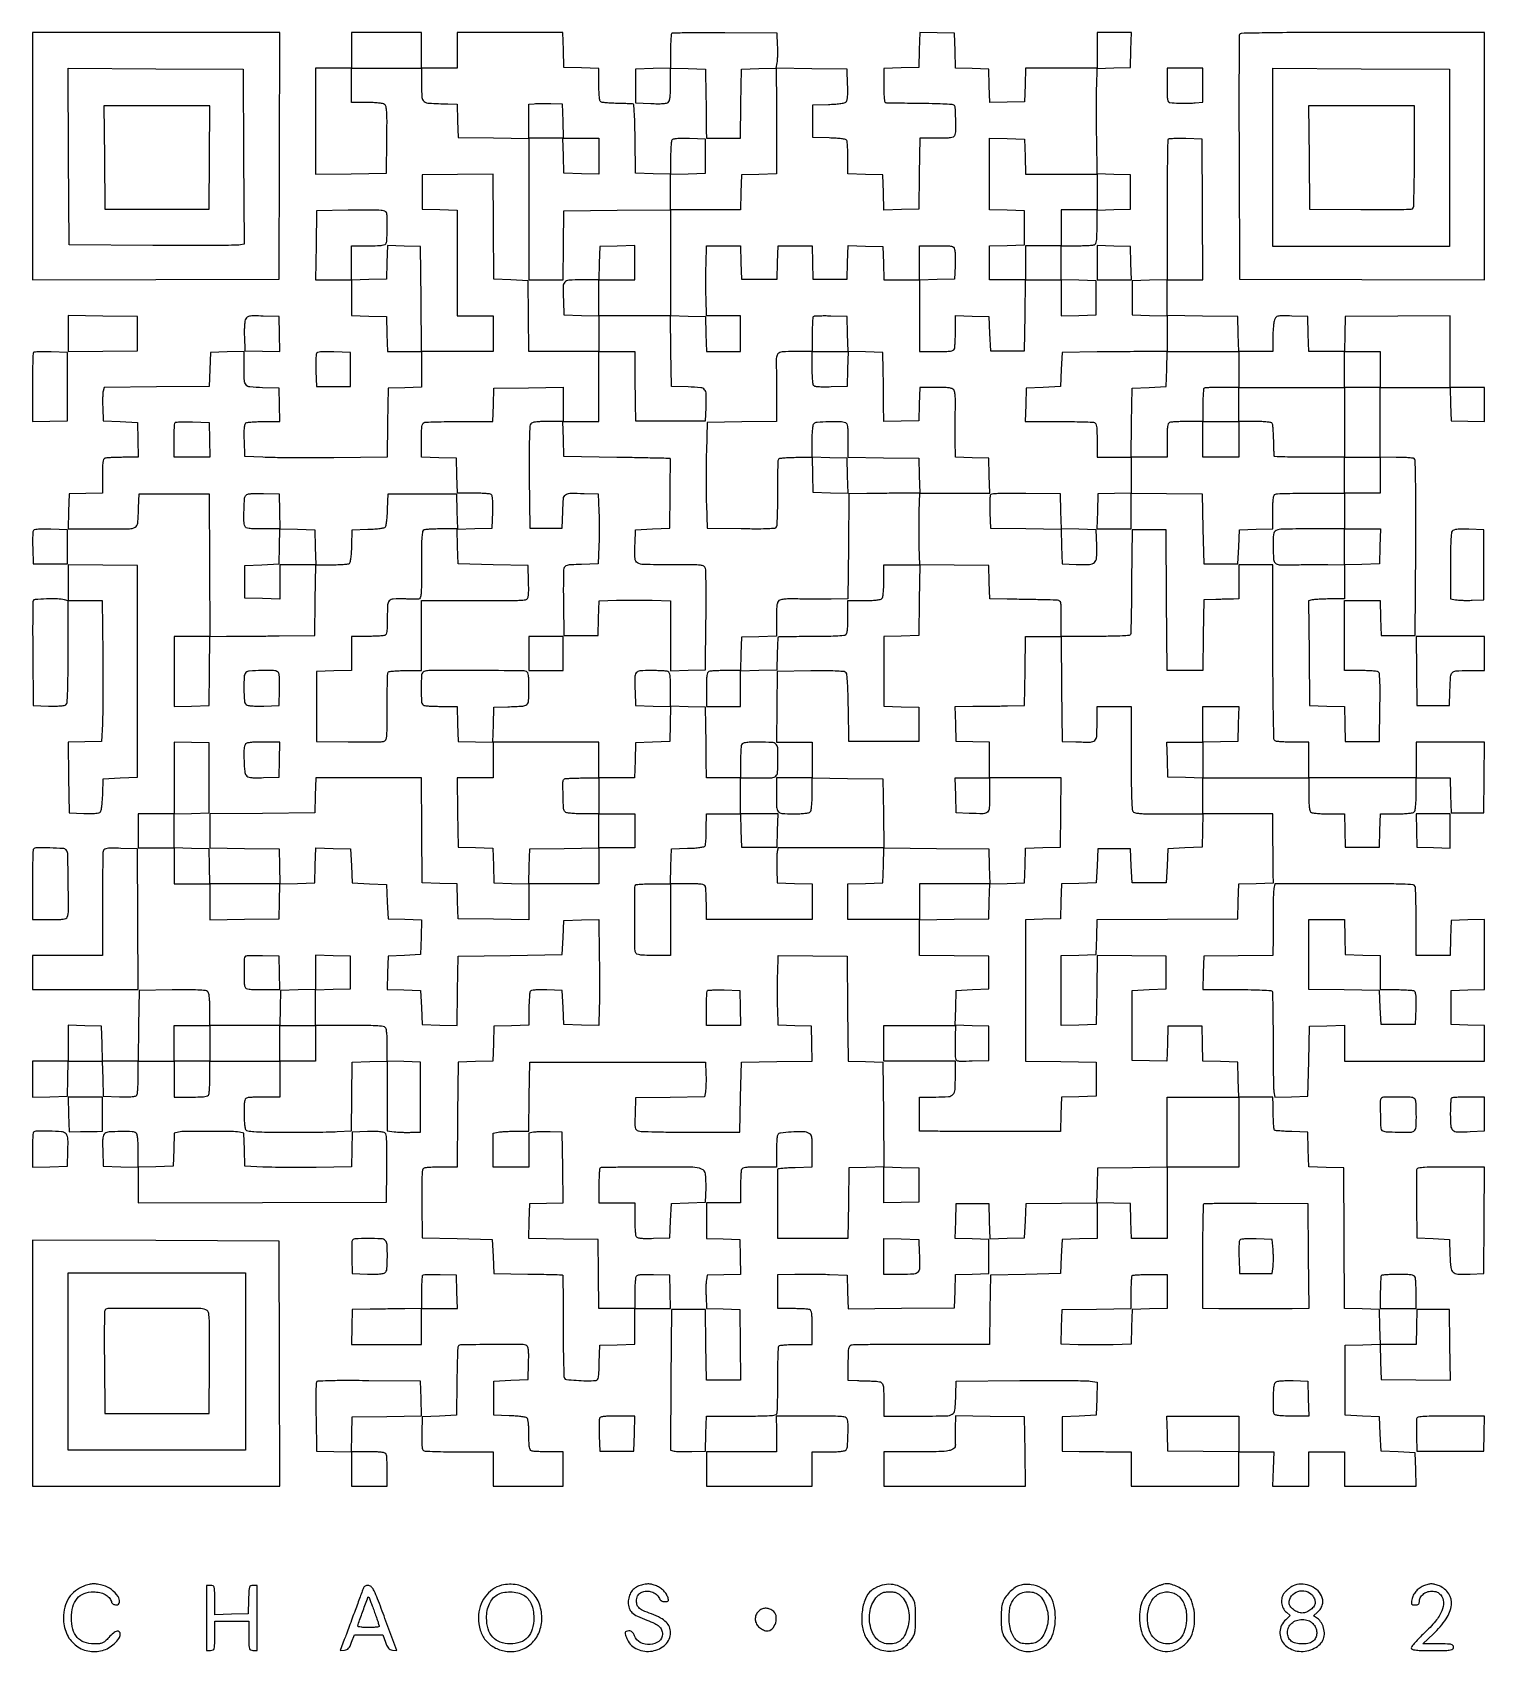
# Model space of a CAD drawing. Extents: x 179 to 1071, y 112 to 1107.
import ezdxf

# ---------------------------------------------------------------- set-up
doc = ezdxf.new("R2010")
doc.units = 0

msp = doc.modelspace()

# ---------------------------------------------------------------- linework, layer by layer
for points in [[(179, 1030.993714), (179, 954.987428), (254.75, 955.243714), (330.5, 955.5), (330.756286, 1031.25), (331.012572, 1107), (255.006286, 1107), (179, 1107)], [(223.235953, 1030.25), (223.5, 998.5), (255.5, 998.5), (287.5, 998.5), (287.764047, 1030.25), (288.028094, 1062), (255.5, 1062), (222.971906, 1062)], [(788.783832, 1030.75), (789.067663, 1020), (811.033832, 1020), (833, 1020), (833, 1009), (833, 998), (822, 998), (811, 998), (811, 987), (811, 976), (800, 976), (789, 976), (789, 965.5), (789, 955), (778, 955), (767, 955), (767, 965.466168), (767, 975.932337), (777.75, 976.216168), (788.5, 976.5), (788.5, 987), (788.5, 997.5), (777.75, 997.783832), (767, 998.067663), (767, 1020.067663), (767, 1042.067663), (777.75, 1041.783832), (788.5, 1041.5)], [(833, 965.534983), (833, 955), (843.534983, 955), (854.069966, 955), (853.784983, 965.25), (853.5, 975.5), (843.25, 975.784983), (833, 976.069966)], [(201, 922), (201, 910.960225), (222.25, 911.230112), (243.5, 911.5), (243.5, 922), (243.5, 932.5), (222.25, 932.769888), (201, 933.039775)], [(1006.783832, 791.25), (1006.5, 780.5), (995.75, 780.216168), (985, 779.932337), (985, 790.966168), (985, 802), (996.033832, 802), (1007.067663, 802)], [(484, 725.5), (484, 715), (494.5, 715), (505, 715), (505, 725.5), (505, 736), (494.5, 736), (484, 736)], [(919.783832, 682.25), (919.5, 671.5), (908.75, 671.216168), (898, 670.932337), (898, 659.932337), (898, 648.932337), (887.25, 649.216168), (876.5, 649.5), (876.216168, 660.25), (875.932337, 671), (886.966168, 671), (898, 671), (898, 682), (898, 693), (909.033832, 693), (920.067663, 693)], [(1029.215017, 616.75), (1029.5, 606.5), (1039.75, 606.215017), (1050, 605.930034), (1050, 616.465017), (1050, 627), (1039.465017, 627), (1028.930034, 627)], [(724, 572.980112), (724, 561.960225), (745.25, 562.230112), (766.5, 562.5), (766.783832, 573.25), (767.067663, 584), (745.533832, 584), (724, 584)], [(288, 486), (288, 475), (277, 475), (266, 475), (266, 486), (266, 497), (277, 497), (288, 497)], [(353, 486), (353, 475), (342, 475), (331, 475), (331, 486), (331, 497), (342, 497), (353, 497)], [(920, 431.5), (920, 410), (898, 410), (876, 410), (876, 388), (876, 366), (865.033832, 366), (854.067663, 366), (853.783832, 376.75), (853.5, 387.5), (843.216527, 387.785353), (832.933054, 388.070705), (833.216527, 398.785353), (833.5, 409.5), (854.75, 409.769888), (876, 410.039775), (876, 431.519888), (876, 453), (898, 453), (920, 453)], [(723.5, 399), (723.5, 388.5), (712.75, 388.216168), (702, 387.932337), (702, 399), (702, 410.067663), (712.75, 409.783832), (723.5, 409.5)], [(179, 289.506286), (179, 214), (255.006326, 214), (331.012652, 214), (330.756326, 289.25), (330.5, 364.5), (254.75, 364.756286), (179, 365.012572)], [(310, 290.5), (310, 236), (255.5, 236), (201, 236), (201, 290.5), (201, 345), (255.5, 345), (310, 345)], [(920, 245.980498), (920, 234.960995), (898.25, 235.230498), (876.5, 235.5), (876.216168, 246.25), (875.932337, 257), (897.966168, 257), (920, 257)]]:
    msp.add_lwpolyline(points, close=True)
for points in [[(375, 1096), (375, 1085), (364, 1085), (353, 1085), (353, 1052.480498), (353, 1019.960995), (374.75, 1020.230498), (396.5, 1020.5), (396.74408, 1041, 0.002091), (396.836042, 1052.907419, 0.017427), (396.667213, 1058.297668, 0.038042), (396.23561, 1061.312159, 0.180508), (395.30295, 1062.75, 0.111597), (394.082187, 1063.289203, 0.020113), (391.61224, 1063.671172, 0.01846), (388.352267, 1063.920376, 0.009845), (384.30887, 1064), (375, 1064), (375, 1074.5), (375, 1085), (396.5, 1085), (418, 1085), (418, 1074.968615, 0.01704), (418.266925, 1067.138564, 0.221624), (419.639235, 1064.652344, 0.146135), (422.7055, 1063.567587, 0.006336), (434.215017, 1063.139887), (439.930034, 1063), (440.215017, 1052.75), (440.5, 1042.5), (462.25, 1042.230498), (484, 1041.960995), (484, 998.480498), (484, 955), (494.480112, 955), (504.960225, 955), (505.230112, 976.25), (505.5, 997.5), (538.25, 997.763664), (571, 998.027329), (571, 965.513664), (571, 933), (549, 933), (527, 933), (527, 944), (527, 955), (538, 955), (549, 955), (549, 965.533832), (549, 976.067663), (538.25, 975.783832), (527.5, 975.5), (527.215017, 965.25), (526.930034, 955), (516.484069, 955, 0.013279), (508.491055, 954.787682, 0.203503), (506.064186, 953.601462, 0.179309), (505.07159, 950.962726, 0.009911), (505.204946, 942), (505.5, 933.5), (516.25, 933.216168), (527, 932.932337), (527, 921.966168), (527, 911), (505.519502, 911), (484.039005, 911), (483.769502, 932.75), (483.5, 954.5), (473, 955), (462.5, 955.5), (462.236121, 987.769464), (461.972242, 1020.038927), (440.236121, 1019.769464), (418.5, 1019.5), (418.5, 1009), (418.5, 998.5), (429.25, 998.216168), (440, 997.932337), (440, 965.466168), (440, 933), (451, 933), (462, 933), (462, 922), (462, 911), (440.013853, 911), (418.027706, 911), (417.763853, 943.25), (417.5, 975.5), (407.285365, 975.784593), (397.07073, 976.069185), (396.785365, 965.784593), (396.5, 955.5), (385.75, 955.216168), (375, 954.932337), (375, 965.466168), (375, 976), (385.393011, 976, 0.005351), (390.960143, 976.059586, 0.030363), (393.913621, 976.30265, 0.063068), (395.601595, 976.76761, 0.205218), (396.393011, 977.581787, 0.070903), (396.631765, 978.625722, 0.006355), (396.821697, 981.313053, 0.008172), (396.955668, 984.539052, 0.00629), (397, 988.062735, 0.004792), (396.9472, 993.571607, 0.053684), (396.671263, 995.742444, 0.154249), (396.003125, 996.857617, 0.121601), (394.75, 997.514659, 0.054895), (393.159317, 997.724598, 0.002293), (387.432813, 997.821708, 0.003942), (380.634166, 997.85221, 0.002788), (373, 997.783711), (353.5, 997.5), (353.230112, 976.25), (352.960225, 955), (363.980112, 955), (375, 955), (375, 944.033832), (375, 933.067663), (385.75, 932.783832), (396.5, 932.5), (396.783832, 921.75), (397.067663, 911), (407.533832, 911), (418, 911), (418, 900.034983), (418, 889.069966), (407.75, 888.784983), (397.5, 888.5), (397.230189, 867.276375), (396.960378, 846.05275), (364.230189, 845.776375, -0.001631), (350.892777, 845.707273, -0.001758), (337.883243, 845.72806, -0.001659), (326.718551, 845.82219, -0.008419), (320.5, 846), (309.5, 846.5), (309.211769, 856.417355, -0.006827), (309.138177, 861.195195, -0.023663), (309.278982, 864.282937, -0.033714), (309.604266, 866.294865, -0.19692), (310.211769, 867.152042, -0.115544), (311.140513, 867.475677, -0.007547), (313.995921, 867.733781, -0.010645), (317.442966, 867.919289, -0.007728), (321.284983, 867.984687), (331.069966, 868), (330.784983, 878.25), (330.5, 888.5), (320.357794, 888.783793, -0.014107), (312.640268, 889.217866, -0.199485), (310.233117, 890.465549, -0.166627), (309.195945, 893.150956, -0.0092), (309.013655, 902.284983), (309, 911.069966), (298.75, 910.784983), (288.5, 910.5), (288, 900), (287.5, 889.5), (255.26558, 889.236167), (223.031161, 888.972335), (222.469076, 886.732812, 0.047333), (222.266912, 885.406929, 0.007694), (222.159202, 882.802135, 0.008424), (222.1312, 879.722425, 0.007327), (222.203496, 876.496645), (222.5, 868.5), (233, 868), (243.5, 867.5), (243.783832, 856.75), (244.067663, 846), (234.615619, 846, 0.00593), (230.880092, 845.955696, 0.007809), (227.475463, 845.821697, 0.005887), (224.638889, 845.632128, 0.0721), (223.581787, 845.393011, 0.204941), (222.767938, 844.602756, 0.063222), (222.302828, 842.919218, 0.030449), (222.059653, 839.974376, 0.005378), (222, 834.427994), (222, 824.069966), (211.75, 823.784983), (201.5, 823.5), (201.216168, 812.75), (200.932337, 802), (221.947116, 802, 0.003279), (238.564307, 802.108966, 0.129375), (242.073582, 803.081829, 0.243319), (243.69715, 805.639065, 0.014707), (244.24922, 815), (244.5, 823.5), (266, 823.5), (287.5, 823.5), (287.760511, 779.75), (288.021022, 736), (277.010511, 736), (266, 736), (266, 714.466168), (266, 692.932337), (276.75, 693.216168), (287.5, 693.5), (287.769888, 714.75), (288.039775, 736), (298.269888, 736.051249, 0.000533), (303.646351, 736.083915, 0.000154), (311.957405, 736.145827, 0.000155), (321.326884, 736.221401, 0.000165), (330.5, 736.301249), (352.5, 736.5), (352.769502, 758.25), (353.039005, 780), (362.769502, 780.015313, 0.007324), (366.58515, 780.077212, 0.010189), (369.997455, 780.252233, 0.006982), (372.828233, 780.49511, 0.117173), (373.711195, 780.800347, 0.199883), (374.262532, 781.589, 0.01918), (374.684251, 783.944063, 0.019108), (375.012968, 787.199826, 0.00836), (375.211195, 791.535034), (375.5, 801.5), (385.156674, 801.785086, 0.008873), (389.395732, 801.98557, 0.019778), (392.606782, 802.322531, 0.021361), (394.933708, 802.76238, 0.163569), (395.866556, 803.33921, 0.13239), (396.294756, 804.274171, 0.010378), (396.695607, 807.010194, 0.013559), (397.021986, 810.343542, 0.009946), (397.209882, 814.054124), (397.5, 823.5), (418.5, 823.5), (439.5, 823.5), (439.783832, 812.75), (440.067663, 802), (430.615619, 802, 0.00593), (426.880092, 801.955696, 0.007809), (423.475463, 801.821697, 0.005887), (420.638889, 801.632128, 0.0721), (419.581787, 801.393011, 0.257256), (418.698559, 800.346099, 0.030951), (418.27619, 797.243952, 0.016256), (418.049786, 791.715635, 0.002106), (418, 779.893011, -0.001737), (417.956208, 767.286378, -0.019081), (417.728152, 762.233769, -0.052397), (417.245867, 759.698193, -0.318896), (416.25, 758.924124, -0.011235), (415.200775, 758.902233, -0.001572), (413.031004, 758.912543, -0.001796), (410.462142, 758.942055, -0.001525), (407.749161, 758.991246, 0.014994), (400.595924, 758.928246, 0.197052), (398.234659, 757.851283, 0.17841), (397.186381, 755.376436, 0.01189), (397, 747.539601, -0.005402), (396.940284, 742.012439, -0.03053), (396.697006, 739.075597, -0.063366), (396.231757, 737.396166, -0.204683), (395.418213, 736.606989, -0.07203), (394.361889, 736.367894, -0.005915), (391.534475, 736.178303, -0.007831), (388.140776, 736.044305, -0.005951), (384.418213, 736), (375, 736), (375, 725.533832), (375, 715.067663), (364.25, 714.783832), (353.5, 714.5), (353.5, 693), (353.5, 671.5), (373, 671.216289, 0.002748), (380.631913, 671.147205, 0.003894), (387.423497, 671.175954, 0.002243), (393.146559, 671.270439, 0.055014), (394.718288, 671.477382, 0.213173), (396.010913, 672.482437, 0.096593), (396.652386, 674.576453, 0.024796), (396.896072, 678.995482, 0.001435), (396.931812, 692.547566, -0.002712), (396.973018, 700.484325, -0.004217), (397.103374, 707.326652, -0.001341), (397.281778, 713.239013, -0.130922), (397.522542, 714.036473, -0.226947), (398.119452, 714.419823, -0.008341), (400.863272, 714.716964, -0.013744), (404.20627, 714.930221, -0.009055), (408.059017, 715), (418, 715), (418, 736.5), (418, 758), (439.25, 758.085939, -0.000634), (448.155758, 758.110661, -0.000578), (457.342188, 758.113895, -0.000578), (465.553658, 758.097812, -0.001875), (471, 758.06043, 0.007708), (475.116063, 758.080198, 0.01076), (478.794043, 758.233802, 0.007397), (481.842109, 758.472196, 0.124334), (482.788231, 758.807136, 0.191639), (483.394555, 759.684963, 0.033322), (483.720104, 761.713112, 0.023523), (483.861207, 764.812136, 0.006879), (483.788231, 769.582645), (483.5, 779.5), (462, 780), (440.5, 780.5), (440.216515, 791.215829), (439.93303, 801.931657), (450.716515, 802.215829), (461.5, 802.5), (461.788231, 812.417355, 0.006827), (461.861823, 817.195195, 0.023663), (461.721018, 820.282937, 0.033714), (461.395734, 822.294865, 0.19692), (460.788231, 823.152042, 0.115349), (459.860793, 823.475621, 0.007622), (457.024293, 823.733781, 0.010705), (453.599475, 823.919284, 0.007782), (449.783832, 823.984687), (440.067663, 824), (439.783832, 834.75), (439.5, 845.5), (428.75, 845.783832), (418, 846.067663), (418, 856.426843, -0.005377), (418.059651, 861.973908, -0.030446), (418.302822, 864.919034, -0.063217), (418.767927, 866.602718, -0.20495), (419.581787, 867.393011, -0.083039), (420.779191, 867.636622, -0.001846), (426.686499, 867.821697, -0.004131), (433.62132, 867.956005, -0.002776), (441.546804, 868), (461.930034, 868), (462.215017, 878.25), (462.5, 888.5), (483.75, 888.769888), (505, 889.039775), (505, 878.519888), (505, 868), (495.622445, 868, 0.008064), (491.173364, 867.928241, 0.024329), (488.150849, 867.683172, 0.033842), (486.112086, 867.275813, 0.154513), (485.108016, 866.630151, 0.163476), (484.544027, 865.170164, 0.00448), (484.297991, 858.260511, 0.006745), (484.17101, 848.600368, 0.00202), (484.235571, 833.880151), (484.5, 802.5), (494.5, 802.5), (504.5, 802.5), (504.784869, 812.7397, -0.013827), (505.218122, 820.54295, -0.200378), (506.466432, 822.948742, -0.174565), (509.13313, 823.925177, -0.010012), (518, 823.795054), (526.5, 823.5), (527, 813, -0.007592), (527.156039, 808.185663, -0.004304), (527.20625, 802.353125, -0.004296), (527.155727, 796.473072, -0.00706), (527, 791.5), (526.5, 780.5), (516.2603, 780.215131, 0.004124), (509.944999, 779.987293, 0.045906), (507.449919, 779.645706, 0.136997), (506.185819, 778.954953, 0.140303), (505.476589, 777.715131, 0.055026), (505.269945, 776.145293, 0.002238), (505.175721, 770.42257, 0.003889), (505.147147, 763.631689, 0.002744), (505.216289, 756), (505.5, 736.5), (516, 736.5), (526.5, 736.5), (526.783186, 747.186317), (527.066371, 757.872635), (537.74855, 758.186317, -0.004674), (542.652725, 758.284461, -0.00263), (548.607701, 758.316635, -0.002624), (554.619898, 758.285941, -0.00429), (559.715364, 758.18946), (571, 757.878919), (571, 736.405628), (571, 714.932337), (581.75, 715.216168), (592.5, 715.5), (592.7775, 745.5, 0.001763), (592.844237, 757.159276, 0.002635), (592.812934, 767.348438, 0.001104), (592.720949, 776.06604, 0.056444), (592.508448, 777.75, 0.212187), (591.495049, 779.065312, 0.098296), (589.390898, 779.716647, 0.024688), (584.928826, 779.961704, 0.001375), (571, 780, -0.003629), (554.408934, 780.120423, -0.131577), (550.766365, 781.152758, -0.255318), (549.197458, 783.811984, -0.016943), (549.204946, 793), (549.5, 801.5), (560, 802), (570.5, 802.5), (570.769888, 823.75, 0.001201), (570.853948, 831.913026, 0.001974), (570.881216, 838.821028, 0.000199), (570.878762, 844.98937, 0.22805), (570.769888, 845.215202, 0.163943), (570.520012, 845.305888, 0.000066), (561.032405, 845.524285, 0.001), (550.480558, 845.744669, 0.000607), (538, 845.965202), (505.5, 846.5), (505.216168, 857.25), (504.932337, 868), (515.966168, 868), (527, 868), (527, 889.5), (527, 911), (538, 911), (549, 911), (549.046894, 900.25, 0.001159), (549.079466, 895.373532, 0.000692), (549.139675, 889.573437, 0.000693), (549.215634, 883.797098, 0.001202), (549.296894, 879), (549.5, 868.5), (571, 868.5), (592.5, 868.5), (592.796504, 876.496645, 0.010944), (592.924926, 884.958841, 0.179106), (591.939704, 887.567079, 0.195806), (589.526579, 888.788181, 0.013482), (581.7397, 889.215131), (571.5, 889.5), (571.230403, 911.284031), (570.960806, 933.068061), (581.730403, 932.784031), (592.5, 932.5), (592.783832, 921.75), (593.067663, 911), (603.533832, 911), (614, 911), (614, 922), (614, 933), (603.591025, 933), (593.18205, 933), (592.841025, 943.429466, -0.005217), (592.734378, 948.221237, -0.002925), (592.699603, 954.047246, -0.002918), (592.733262, 959.934146, -0.004753), (592.838476, 964.929466), (593.176952, 976), (603.553493, 976), (613.930034, 976), (614.215017, 965.75), (614.5, 955.5), (625.5, 955.5), (636.5, 955.5), (636.784983, 965.75), (637.069966, 976), (647.5, 976), (657.930034, 976), (658.215017, 965.75), (658.5, 955.5), (669, 955.5), (679.5, 955.5), (679.785353, 965.783473), (680.070705, 976.066946), (690.785353, 975.783473), (701.5, 975.5), (701.784983, 965.25), (702.069966, 955), (713.034983, 955), (724, 955), (724, 933), (724, 911), (734.393011, 911, 0.005351), (739.960143, 911.059586, 0.030363), (742.913621, 911.30265, 0.063068), (744.601595, 911.76761, 0.205218), (745.393011, 912.581787, 0.072102), (745.632129, 913.638915, 0.005887), (745.821697, 916.475801, 0.007809), (745.955696, 919.880803, 0.005929), (746, 923.616771), (746, 933.069966), (756.25, 932.784983), (766.5, 932.5), (767, 922), (767.5, 911.5), (778, 911.5), (788.5, 911.5), (788.769502, 933.25), (789.039005, 955), (800.019502, 955), (811, 955), (811, 943.966168), (811, 932.932337), (821.75, 933.216168), (832.5, 933.5), (832.5, 944), (832.5, 954.5), (821.75, 954.783832), (811, 955.067663), (811, 965.533832), (811, 976), (820.418213, 976, 0.005951), (824.140776, 976.044305, 0.007831), (827.534475, 976.178303, 0.005915), (830.361889, 976.367894, 0.07203), (831.418213, 976.606989, 0.204941), (832.232062, 977.397244, 0.063222), (832.697172, 979.080782, 0.030449), (832.940347, 982.025624, 0.005378), (833, 987.572006), (833, 997.930034), (843.25, 998.215017), (853.5, 998.5), (853.5, 1009), (853.5, 1019.5), (843.287005, 1019.784575), (833.074009, 1020.069149), (832.787005, 1041.784575, -0.001714), (832.697933, 1050.884323, -0.001563), (832.66758, 1060.268739, -0.001562), (832.692875, 1068.655565, -0.005077), (832.783481, 1074.215387), (833.066961, 1084.930773), (843.283481, 1085.215387), (853.5, 1085.5), (853.783832, 1096.25), (854.067663, 1107), (843.533832, 1107), (833, 1107), (833, 1096), (833, 1085), (811.034983, 1085), (789.069966, 1085), (788.784983, 1074.75), (788.5, 1064.5), (777.785353, 1064.216527), (767.070705, 1063.933054), (766.785353, 1074.216527), (766.5, 1084.5), (756.283481, 1084.784613), (746.066961, 1085.069227), (745.783481, 1095.784613), (745.5, 1106.5), (734.784171, 1106.783485), (724.068343, 1107.06697), (723.784171, 1096.283485), (723.5, 1085.5), (712.75, 1085.216168), (702, 1084.932337), (702, 1074.466168, 0.006087), (702.061036, 1069.452961, 0.023335), (702.282428, 1066.340442, 0.033431), (702.643441, 1064.406065, 0.318561), (703.25, 1063.892405, 0.017454), (704.191387, 1063.84439, 0.000245), (709.873775, 1063.755936, 0.000684), (716.463306, 1063.665614, 0.000451), (724.043702, 1063.578921, -0.003499), (731.620958, 1063.446056, -0.005322), (738.200792, 1063.214512, -0.002145), (743.820985, 1062.93265, -0.125446), (744.793702, 1062.627499, -0.243679), (745.664403, 1061.172249, -0.007421), (745.999774, 1053.93372, -0.012493), (746.045114, 1046.9281, -0.087194), (745.393011, 1043.581787, -0.205063), (744.602242, 1042.767793, -0.063154), (742.916741, 1042.302749, -0.030411), (739.968078, 1042.059623, -0.005366), (734.412514, 1042), (724.039005, 1042), (723.769502, 1020.25), (723.5, 998.5), (712.784171, 998.216515), (702.068343, 997.93303), (701.784171, 1008.716515), (701.5, 1019.5), (690.75, 1019.783832), (680, 1020.067663), (679.984687, 1029.783832, 0.007334), (679.922787, 1033.593987, 0.010202), (679.747767, 1037.001664, 0.006997), (679.504879, 1039.828483, 0.117134), (679.199653, 1040.711195, 0.199883), (678.411, 1041.262532, 0.01918), (676.055937, 1041.684251, 0.019108), (672.800174, 1042.012968, 0.00836), (668.464966, 1042.211195), (658.5, 1042.5), (658.5, 1052.5), (658.5, 1062.5), (667.945876, 1062.790118, 0.010482), (671.661415, 1062.98226, 0.01414), (675.010214, 1063.321331, 0.01114), (677.755874, 1063.740409, 0.130478), (678.730267, 1064.191104, 0.159945), (679.360369, 1065.194197, 0.036405), (679.706214, 1067.198281, 0.02466), (679.854647, 1070.237553, 0.007277), (679.784391, 1074.900987), (679.5, 1084.5), (657.722956, 1084.769578), (635.945913, 1085.039155), (636.0697, 1062.269578, -0.000582), (636.109983, 1052.839569, -0.000569), (636.128706, 1043.334439, -0.00056), (636.126311, 1034.987739, -0.002138), (636.096744, 1029.783832), (636, 1020.067663), (625.25, 1019.783832), (614.5, 1019.5), (614.216168, 1008.75), (613.932337, 998), (592.466168, 998), (571, 998), (571, 1008.966168), (571, 1019.932337), (581.75, 1020.216168), (592.5, 1020.5), (592.5, 1031), (592.5, 1041.5), (582.582645, 1041.788231, 0.006827), (577.804805, 1041.861823, 0.023663), (574.717063, 1041.721018, 0.033714), (572.705135, 1041.395734, 0.19692), (571.847958, 1040.788231, 0.11554), (571.524324, 1039.859509, 0.007548), (571.266219, 1037.004417, 0.010646), (571.080711, 1033.557744, 0.007729), (571.015313, 1029.716168), (571, 1019.932337), (560.25, 1020.216168), (549.5, 1020.5), (549.230112, 1041.75, 0.002727), (549.041127, 1052.158584, 0.011614), (548.749884, 1058.37242, 0.010244), (548.3765, 1062.484715, 0.353397), (547.730112, 1063.124629, 0.016094), (546.898068, 1063.181952, 0.000932), (544.347661, 1063.270578, 0.001416), (541.310211, 1063.361847, 0.001041), (537.942777, 1063.446469, -0.007679), (534.578119, 1063.575737, -0.010446), (531.548861, 1063.802295, -0.007599), (529.040519, 1064.081212, -0.107318), (528.192777, 1064.380857, -0.207685), (527.65056, 1065.160506, -0.021637), (527.298701, 1067.414423, -0.020021), (527.069575, 1070.610992, -0.00788), (527, 1075.025185), (527, 1084.932337), (516.25, 1085.216168), (505.5, 1085.5), (505.216168, 1096.25), (504.932337, 1107), (472.466168, 1107), (440, 1107), (440, 1096), (440, 1085), (429, 1085), (418, 1085), (418, 1096), (418, 1107), (396.5, 1107), (375, 1107)], [(571.680282, 1106.346949, 0.178026), (571.408118, 1105.758234, 0.0047), (571.199833, 1102.841021, 0.009306), (571.049271, 1099.363422, 0.006164), (571, 1095.367165), (571, 1085.067663), (560.25, 1084.783832), (549.5, 1084.5), (549.5, 1074.167285), (549.5, 1063.83457), (558.846637, 1063.375042, 0.008522), (563.071768, 1063.239441, 0.020138), (566.220482, 1063.318904, 0.023936), (568.49169, 1063.577488, 0.133662), (569.596637, 1064.080202, 0.153848), (570.270208, 1065.124688, 0.035374), (570.685225, 1067.20678, 0.024221), (570.929965, 1070.354348, 0.007292), (571, 1075.156276), (571, 1085.067663), (581.75, 1084.783832), (592.5, 1084.5), (592.738361, 1068, -0.000313), (592.830472, 1061.334568, -0.000357), (592.910122, 1054.951562, -0.000323), (592.970391, 1049.531081, -0.002006), (592.988361, 1046.75), (593, 1042), (603.480112, 1042), (613.960225, 1042), (614.230112, 1063.25), (614.5, 1084.5), (625.21096, 1084.783436), (635.921919, 1085.066871), (636.51745, 1088.283436, 0.030739), (636.728091, 1090.006955, 0.008297), (636.848012, 1092.758259, 0.008369), (636.880072, 1095.892687, 0.008584), (636.80649, 1099), (636.5, 1106.5), (604.430282, 1106.763615, 0.002002), (592.086578, 1106.815665, 0.003234), (581.581211, 1106.749961, 0.00059), (572.328827, 1106.621332, 0.194996)], [(920.460009, 1105.75, 0.090591), (920.266358, 1104.709509, 0.000109), (920.198937, 1082.982812, 0.000984), (920.176611, 1058.652573, 0.000605), (920.241394, 1030), (920.5, 955.5), (995.75, 955.243674), (1071, 954.987348), (1071, 1030.993674), (1071, 1107), (995.968615, 1107, 0.000668), (957.448289, 1106.948566, 0.003471), (936.19131, 1106.744245, 0.001205), (921.475143, 1106.465155, 0.305157)], [(308.758677, 1030.77123), (309.017354, 977.04246), (306.758677, 976.494347, -0.057902), (304.987826, 976.276519, -0.000418), (290.035361, 976.188577, -0.001589), (272.903102, 976.156579, -0.001017), (253, 976.223117), (201.5, 976.5), (201.241383, 1030.758691), (200.982767, 1085.017383), (254.741383, 1084.758691), (308.5, 1084.5)], [(876, 1074.5, 0.004221), (876.051218, 1068.433225, 0.03668), (876.294174, 1065.747341, 0.108169), (876.821153, 1064.424261, 0.233127), (877.75, 1063.894672, 0.003839), (883.047828, 1063.616612, 0.009606), (886.919336, 1063.51768, 0.012434), (890.125798, 1063.577104, 0.01335), (893.25, 1063.796454), (898, 1064.257661), (898, 1074.628831), (898, 1085), (887, 1085), (876, 1085)], [(1049.5, 1030), (1049.5, 975.5), (995.211905, 975.5), (940.92381, 975.5), (940.942857, 1025.75, -0.000032), (940.951538, 1045.331386, -0.000047), (940.961905, 1062.563467, -0.000022), (940.972765, 1077.239555, -0.00086), (940.980952, 1080.508612), (941, 1085.017225), (995.25, 1084.758612), (1049.5, 1084.5)], [(504.783832, 1052.612306), (505.067663, 1042), (516.033832, 1042), (527, 1042), (527, 1030.966168), (527, 1019.932337), (516.25, 1020.216168), (505.5, 1020.5), (505.216168, 1031.25), (504.932337, 1042), (494.466168, 1042), (484, 1042), (484, 1052.436642), (484, 1062.873283), (487.25, 1063.222226, -0.017405), (488.959431, 1063.345777, -0.005052), (491.601562, 1063.417767, -0.005072), (494.581647, 1063.438605, -0.005399), (497.5, 1063.397891), (504.5, 1063.224612)], [(963.235953, 1030.25), (963.5, 998.5), (994.93202, 998.235498, 0.001697), (1010.901959, 998.155315, 0.00816), (1019.995146, 998.288929, 0.006635), (1026.009704, 998.555446, 0.241447), (1027.166708, 999.235498, 0.134731), (1027.492293, 1000.296498, 0.001088), (1027.738089, 1009.161365, 0.003824), (1027.920853, 1019.372002, 0.002438), (1027.984687, 1031.25), (1028, 1062), (995.485953, 1062), (962.971906, 1062)], [(876.699448, 1041.366114, 0.194371), (876.413487, 1040.692468, 0.000353), (876.205463, 1028.299776, 0.00249), (876.050365, 1014.326464, 0.00153), (876, 997.867165), (876, 955.067663), (865.25, 954.783832), (854.5, 954.5), (854.5, 944), (854.5, 933.5), (865.25, 933.216168), (876, 932.932337), (876, 921.966168), (876, 911), (865.25, 910.972336, 0.000987), (859.688124, 910.947046, 0.000308), (851.342188, 910.887487, 0.000308), (842.019799, 910.809485, 0.00034), (833, 910.722336), (811.5, 910.5), (811, 900), (810.5, 889.5), (800, 889), (789.5, 888.5), (789.215017, 878.25), (788.930034, 868), (809.383229, 868, -0.002766), (817.335537, 867.956006, -0.004119), (824.292949, 867.821697, -0.001836), (830.220322, 867.63664, -0.083072), (831.418213, 867.393011, -0.205218), (832.23239, 866.601595, -0.063068), (832.69735, 864.913621, -0.030363), (832.940414, 861.960143, -0.005351), (833, 856.393011), (833, 846), (843.5, 846), (854, 846), (854, 835.034983), (854, 824.069966), (843.75, 823.784983), (833.5, 823.5), (833.216168, 812.75), (832.932337, 802), (843.466168, 802), (854, 802), (854, 813.019502), (854, 824.039005), (875.75, 823.769502), (897.5, 823.5), (898, 802), (898.5, 780.5), (909, 780.5), (919.5, 780.5), (920, 791), (920.5, 801.5), (930.75, 801.784983), (941, 802.069966), (941, 812.427994, -0.005378), (941.059653, 817.974376, -0.030449), (941.302828, 820.919218, -0.063222), (941.767938, 822.602756, -0.204941), (942.581787, 823.393011, -0.083055), (943.779435, 823.636631, -0.001841), (949.696775, 823.821697, -0.004125), (956.642891, 823.956005, -0.002771), (964.581787, 824), (985, 824), (985, 813), (985, 802), (963.567388, 802, 0.003031), (946.824604, 801.898519, 0.107051), (943.042404, 801.031224, 0.266921), (941.384956, 798.661867, 0.026603), (941.129328, 791.472125, 0.010358), (941.442487, 783.314413, 0.192187), (942.517982, 781.022951, 0.184211), (944.893278, 780.052433, 0.00938), (953.376427, 780.011774, -0.001633), (958.379654, 780.065307, -0.001019), (964.243388, 780.096948, -0.001022), (970.024199, 780.104551, -0.001856), (974.75, 780.083566), (985, 780), (985, 769.5), (985, 759), (976.25, 758.986345, 0.006285), (972.733964, 758.936662, 0.007389), (969.405352, 758.798525, 0.006582), (966.601641, 758.603584, 0.044834), (965.236306, 758.366133), (962.972611, 757.759575), (963.236306, 725.629787), (963.5, 693.5), (974.216508, 693.216508), (984.933016, 692.933016), (985.216508, 682.216508), (985.5, 671.5), (996, 671.5), (1006.5, 671.5), (1006.77083, 692.428109, 0.002701), (1006.849994, 702.928451, 0.012029), (1006.714887, 709.091209, 0.012869), (1006.427241, 713.095412, 0.230932), (1005.77083, 714.162796, 0.115844), (1004.852781, 714.482259, 0.007444), (1002.009244, 714.73694, 0.010563), (998.577369, 714.920078, 0.007655), (994.75, 714.984687), (985, 715), (985, 736.5), (985, 758), (995.966168, 758), (1006.932337, 758), (1007.216168, 747.25), (1007.5, 736.5), (1018, 736.5), (1028.5, 736.5), (1028.730901, 790.452787, 0.00097), (1028.794748, 817.742909, 0.004667), (1028.655932, 833.279978, 0.002241), (1028.412313, 843.986401, 0.249397), (1027.730901, 845.187474, 0.116766), (1026.836053, 845.497424, 0.007122), (1023.997515, 845.744189, 0.010303), (1020.574525, 845.921894, 0.007423), (1016.75, 845.984687), (1007, 846), (1007, 867.5), (1007, 889), (1028.465017, 889), (1049.930034, 889), (1050.215017, 878.75), (1050.5, 868.5), (1060.75, 868.215017), (1071, 867.930034), (1071, 878.465017), (1071, 889), (1060.5, 889), (1050, 889), (1050, 911.013853), (1050, 933.027706), (1017.75, 932.763853), (985.5, 932.5), (985.216168, 921.75), (984.932337, 911), (974, 911), (963.067663, 911), (962.783832, 921.75), (962.5, 932.5), (952.739067, 932.786344, 0.003777), (946.318608, 932.926166, 0.056645), (944.094026, 932.705325, 0.164113), (942.888802, 931.98706, 0.086391), (941.989067, 930.471244, 0.057381), (941.604891, 928.958396, 0.011168), (941.290538, 926.156223, 0.011732), (941.07261, 922.854949, 0.010614), (941, 919.4349), (941, 911), (930.533832, 911), (920.067663, 911), (919.783832, 921.75), (919.5, 932.5), (897.75, 932.769502), (876, 933.039005), (876, 944.019502), (876, 955), (887.010623, 955), (898.021245, 955), (897.760623, 998.25), (897.5, 1041.5), (887.449448, 1041.782781, 0.006672), (883.547259, 1041.840477, 0.010046), (880.145783, 1041.777033, 0.005301), (877.300668, 1041.636532, 0.183378)], [(745.527452, 973.746645, -0.047213), (745.730902, 972.414471, -0.007738), (745.839778, 969.806198, -0.008456), (745.868543, 966.723436, -0.00737), (745.796504, 963.496645), (745.5, 955.5), (734.75, 955.216168), (724, 954.932337), (724, 965.466168), (724, 976), (734.480948, 976, -0.003696), (741.090691, 975.951146, -0.046645), (743.565956, 975.682761, -0.147279), (744.810178, 975.013211, -0.135509)], [(658.699448, 932.366114, 0.177451), (658.419778, 931.762931, 0.004898), (658.205463, 928.836713, 0.009512), (658.050668, 925.343898, 0.006317), (658, 921.333333), (658, 911), (647.567388, 911, 0.014704), (639.527215, 910.763498, 0.207529), (637.01149, 909.49172, 0.172009), (635.973225, 906.67191, 0.009506), (636.039033, 897.130647, -0.003234), (636.124406, 892.739619, -0.001884), (636.172904, 887.470782, -0.001883), (636.181726, 882.192484, -0.003184), (636.144302, 877.769888), (636, 868.039775), (614.75, 867.769888), (593.5, 867.5), (593, 849.5, 0.004119), (592.844708, 841.550755, 0.002824), (592.79375, 832.528125, 0.002846), (592.843228, 823.836621, 0.005771), (593, 817), (593.5, 802.5), (614.428109, 802.22917, 0.002696), (624.932379, 802.149872, 0.012044), (631.090029, 802.284919, 0.012865), (635.088906, 802.572299, 0.233534), (636.145261, 803.22917, 0.128631), (636.460695, 804.249683, 0.002392), (636.68226, 809.907909, 0.005703), (636.834637, 816.546412, 0.003762), (636.865326, 824.180734, -0.003154), (636.88668, 831.800998, -0.004852), (637.010733, 838.394349, -0.001755), (637.192147, 844.057096, -0.130239), (637.457191, 844.930734, -0.219345), (638.142046, 845.384706, -0.013172), (640.657395, 845.706342, -0.016529), (643.937565, 845.929018, -0.008682), (648.025185, 846), (657.932337, 846), (658.216168, 835.25), (658.5, 824.5), (669.284178, 824.215822), (680.068357, 823.931643), (679.784178, 834.715822), (679.5, 845.5), (668.75, 845.783832), (658, 846.067663), (658, 855.833832, -0.008739), (658.074372, 860.088767, -0.018512), (658.311437, 863.376818, -0.01939), (658.67228, 865.800954, -0.150842), (659.2, 866.8, -0.182186), (661.075108, 867.648595, -0.008428), (668.18065, 867.98781, -0.012209), (675.131964, 868.032511, -0.087326), (678.418213, 867.393011, -0.205063), (679.232207, 866.602242, -0.063154), (679.697251, 864.916741, -0.030411), (679.940377, 861.968078, -0.005366), (680, 856.412514), (680, 846.039005), (701.75, 845.769502), (723.5, 845.5), (723.783832, 834.75), (724.067663, 824), (713.283832, 823.954554, 0.001151), (708.359856, 823.922472, 0.000665), (702.436501, 823.86237, 0.000664), (696.492624, 823.786258, 0.001115), (691.5, 823.704554), (680.5, 823.5), (680.236147, 791.25), (679.972294, 759), (669.736147, 758.859598, -0.003007), (665.074327, 758.82369, -0.00176), (659.491432, 758.833917, -0.00176), (653.905779, 758.883479, -0.002992), (649.234687, 758.969334, 0.007717), (644.542985, 759.011223, 0.019222), (641.115965, 758.857091, 0.023202), (638.671672, 758.538075, 0.129859), (637.484687, 757.987291, 0.147971), (636.753331, 756.881319, 0.040746), (636.315665, 754.817872, 0.025338), (636.068114, 751.604877, 0.006557), (636, 746.411387), (636, 736.067663), (625.25, 735.783832), (614.5, 735.5), (614.215017, 725.25), (613.930034, 715), (605.046804, 715, 0.006301), (601.529225, 714.955668, 0.008183), (598.308374, 714.821697, 0.00637), (595.625328, 714.631754, 0.070866), (594.581787, 714.393011, 0.205218), (593.76761, 713.601595, 0.063068), (593.30265, 711.913621, 0.030363), (593.059586, 708.960143, 0.005351), (593, 703.393011), (593, 693), (603.5, 693), (614, 693), (614, 703.967249), (614, 714.934498), (625.25, 715.217249), (636.5, 715.5), (636.728607, 725.395274, -0.003577), (636.844237, 729.216211, -0.005616), (637.003974, 732.497724, -0.001812), (637.183598, 735.322897, -0.181525), (637.345002, 735.678336, -0.193345), (637.715964, 735.836674, -0.0005), (643.443171, 735.953772, -0.002964), (649.930833, 736.041466, -0.00183), (657.560173, 736.071438, 0.003835), (666.166245, 736.139753, 0.008974), (672.598731, 736.355675, 0.006131), (677.472649, 736.66688, 0.155408), (678.693778, 737.160821, 0.163231), (679.302723, 738.144158, 0.02807), (679.689502, 740.335162, 0.021914), (679.92891, 743.530593, 0.00774), (680, 748.122445), (680, 758), (689.8, 758, 0.008695), (694.071747, 758.074295, 0.018472), (697.369558, 758.311224, 0.019349), (699.799696, 758.671932, 0.150969), (700.8, 759.2, 0.150969), (701.328068, 760.200304, 0.019349), (701.688776, 762.630442, 0.018472), (701.925705, 765.928253, 0.008695), (702, 770.2), (702, 780), (713.019502, 780), (724.039005, 780), (723.769502, 758.25), (723.5, 736.5), (712.75, 736.216168), (702, 735.932337), (702, 714.5), (702, 693.067663), (712.75, 692.783832), (723.5, 692.5), (723.5, 682), (723.5, 671.5), (702, 671.5), (680.5, 671.5), (680.228743, 691.92315, 0.003859), (680.045929, 700.627347, 0.008423), (679.741926, 707.294653, 0.005289), (679.365256, 712.446195, 0.153478), (678.870629, 713.655883, 0.194683), (677.613196, 714.332272, 0.014862), (673.697637, 714.64319, 0.012453), (667.6027, 714.793233, 0.002745), (657.141886, 714.732733), (636.5, 714.5), (636.283077, 692.75), (636.066153, 671), (647.033077, 671), (658, 671), (658, 660), (658, 649), (647, 649), (636, 649), (636.013655, 640.25, 0.008664), (636.18578, 631.137849, 0.15866), (637.169235, 628.451266, 0.212208), (639.457971, 627.239354, 0.017193), (646.416631, 627, 0.009553), (650.382282, 627.075776, 0.019214), (653.502134, 627.315336, 0.020088), (655.823379, 627.678582, 0.148579), (656.8, 628.2, 0.151042), (657.328268, 629.201028, 0.019326), (657.688897, 631.634627, 0.018449), (657.925749, 634.938063, 0.008671), (658, 639.219502), (658, 649.039005), (679.75, 648.769502), (701.5, 648.5), (701.769888, 627.25), (702.039775, 606), (669.53894, 606), (637.038104, 606), (636.531776, 603.75, 0.042728), (636.34737, 602.401883, 0.006379), (636.243882, 599.664062, 0.007135), (636.208992, 596.419305, 0.006097), (636.262724, 593), (636.5, 584.5), (647.25, 584.216168), (658, 583.932337), (658, 572.966168), (658, 562), (625.5, 562), (593, 562), (593, 571.418213, 0.005951), (592.955695, 575.140776, 0.007831), (592.821697, 578.534475, 0.005915), (592.632106, 581.361889, 0.07203), (592.393011, 582.418213, 0.205485), (591.600474, 583.232706, 0.062919), (589.908208, 583.697521, 0.03028), (586.946379, 583.940479, 0.005326), (581.359179, 584), (570.932337, 584), (571.216168, 594.75), (571.5, 605.5), (581.464966, 605.788805, 0.00836), (585.800174, 605.987032, 0.019108), (589.055937, 606.315749, 0.01918), (591.411, 606.737468, 0.199883), (592.199653, 607.288805, 0.115815), (592.50451, 608.163074, 0.007503), (592.747767, 610.861399, 0.010614), (592.922759, 614.118512, 0.007698), (592.984687, 617.75), (593, 627), (603.465017, 627), (613.930034, 627), (614.215017, 616.75), (614.5, 606.5), (625.5, 606.5), (636.5, 606.5), (636.784983, 616.75), (637.069966, 627), (625.534983, 627), (614, 627), (614, 638), (614, 649), (624.893011, 649, 0.010004), (633.243014, 649.167076, 0.176168), (635.705792, 650.175874, 0.197722), (636.802983, 652.489263, 0.013113), (637, 660, 0.012622), (636.810943, 667.488027, 0.191576), (635.750897, 669.805206, 0.181618), (633.36503, 670.824809, 0.011136), (625.5, 671, 0.005432), (619.996324, 670.940206, 0.030628), (617.06926, 670.696802, 0.063541), (615.394846, 670.231384, 0.204366), (614.606989, 669.418213, 0.07203), (614.367894, 668.361889, 0.005915), (614.178303, 665.534475, 0.007831), (614.044305, 662.140776, 0.005951), (614, 658.418213), (614, 649), (603.5, 649), (593, 649), (592.947576, 659.75, 0.001049), (592.91332, 664.660895, 0.000605), (592.852514, 670.573438, 0.000604), (592.777105, 676.509715, 0.001012), (592.697576, 681.5), (592.5, 692.5), (581.75, 692.783832), (571, 693.067663), (571, 703.426843, 0.005377), (570.940349, 708.973908, 0.030446), (570.697178, 711.919034, 0.063217), (570.232073, 713.602718, 0.20495), (569.418213, 714.393011, 0.070903), (568.374278, 714.631765, 0.006355), (565.686947, 714.821697, 0.008172), (562.460948, 714.955668, 0.00629), (558.937265, 715, 0.018396), (552.202118, 714.752111, 0.216958), (549.960401, 713.524916, 0.161461), (549.06185, 710.835716, 0.009253), (549.204946, 702), (549.5, 693.5), (560.283485, 693.215829), (571.06697, 692.931657), (570.783485, 682.215829), (570.5, 671.5), (560, 671), (549.5, 670.5), (549.216168, 659.75), (548.932337, 649), (537.966168, 649), (527, 649), (527, 660), (527, 671), (494.466168, 671), (461.932337, 671), (462.216168, 681.75), (462.5, 692.5), (471, 692.75078, 0.00765), (480.209662, 693.163592, 0.163779), (482.701401, 694.172626, 0.20511), (483.804586, 696.417601, 0.013035), (484, 703.912063, 0.006043), (483.93816, 709.028496, 0.029594), (483.697471, 711.909771, 0.056), (483.256563, 713.605385, 0.212649), (482.500682, 714.361365, 0.091212), (479.547961, 714.912366, 0.000515), (451.039465, 714.956136, 0.000514), (422.527647, 714.941269, 0.091469), (419.582222, 714.393178, 0.293396), (418.091638, 712.36425, 0.015706), (417.828658, 704.000078, 0.015706), (418.091285, 695.635895, 0.293407), (419.581787, 693.606989, 0.07196), (420.63733, 693.367915, 0.005942), (423.455587, 693.178303, 0.007852), (426.838356, 693.044307, 0.005972), (430.547956, 693), (439.932337, 693), (440.216168, 682.25), (440.5, 671.5), (451.25, 671.216168), (462, 670.932337), (462, 659.966168), (462, 649), (450.980112, 649), (439.960225, 649), (440.230112, 627.75), (440.5, 606.5), (451.216508, 606.216508), (461.933016, 605.933016), (462.216508, 595.216508), (462.5, 584.5), (473.25, 584.216168), (484, 583.932337), (484, 572.946666), (484, 561.960995), (462.25, 562.230498), (440.5, 562.5), (440.216508, 573.216508), (439.933016, 583.933016), (429.216508, 584.216508), (418.5, 584.5), (418.236147, 616.75), (417.972294, 649), (385.519979, 649), (353.067663, 649), (352.783832, 638.25), (352.5, 627.5), (320.25, 627.236147), (288, 626.972294), (288, 616.506035), (288, 606.039775), (309.25, 605.769888), (330.5, 605.5), (330.783832, 594.75), (331.067663, 584), (309.567663, 584), (288.067663, 584), (287.783832, 594.75), (287.5, 605.5), (276.75, 605.783832), (266, 606.067663), (266, 616.5), (266, 626.932337), (276.75, 627.216168), (287.5, 627.5), (287.5, 649), (287.5, 670.5), (276.75, 670.783832), (266, 671.067663), (266, 649.033832), (266, 627), (255, 627), (244, 627), (244, 616.5), (244, 606), (255, 606), (266, 606), (266, 595), (266, 584), (277, 584), (288, 584), (288, 572.980112), (288, 561.960225), (309.25, 562.230112), (330.5, 562.5), (330.783492, 573.216508), (331.066984, 583.933016), (341.783492, 584.216508), (352.5, 584.5), (352.784171, 595.283485), (353.068343, 606.06697), (363.784171, 605.783485), (374.5, 605.5), (375, 595), (375.5, 584.5), (386, 584), (396.5, 583.5), (397, 573), (397.5, 562.5), (407.783473, 562.214647), (418.066946, 561.929295), (417.783473, 551.214647), (417.5, 540.5), (407.5, 540), (397.5, 539.5), (397.215407, 529.285365), (396.930815, 519.07073), (407.215407, 518.785365), (417.5, 518.5), (418, 508), (418.5, 497.5), (429.230014, 497.216371), (439.960029, 496.932742), (440.230014, 518.216371), (440.5, 539.5), (472.5, 540), (504.5, 540.5), (505, 551), (505.5, 561.5), (516.212638, 561.783453), (526.925277, 562.066905), (527.212638, 540.283453, -0.001713), (527.301796, 531.152668, -0.00156), (527.332112, 521.73124, -0.00156), (527.30666, 513.307822, -0.005051), (527.215829, 507.716515), (526.931657, 496.93303), (516.215829, 497.216515), (505.5, 497.5), (505, 508), (504.5, 518.5), (495.08357, 518.789728, 0.007315), (490.565119, 518.862613, 0.024729), (487.617554, 518.721172, 0.035484), (485.690708, 518.393714, 0.193917), (484.848883, 517.789728, 0.115315), (484.524948, 516.861431, 0.007634), (484.266491, 514.024733, 0.010715), (484.080784, 510.599582, 0.00779), (484.015313, 506.783832), (484, 497.067663), (473.25, 496.783832), (462.5, 496.5), (462.216508, 485.783492), (461.933016, 475.066984), (451.216508, 474.783492), (440.5, 474.5), (440.236147, 442.25), (439.972294, 410), (430.236147, 409.984687, 0.007665), (426.414087, 409.920077, 0.010575), (422.986687, 409.73694, 0.007459), (420.146961, 409.482248, 0.115805), (419.22917, 409.162796, 0.230932), (418.572759, 408.095412, 0.012869), (418.285113, 404.091209, 0.012029), (418.150006, 397.928451, 0.002701), (418.22917, 387.428109), (418.5, 366.5), (440, 366), (461.5, 365.5), (462, 355), (462.5, 344.5), (483.414282, 344.252384, -0.001613), (491.458792, 344.131188, -0.002619), (498.29212, 343.97038, -0.000395), (504.342878, 343.791482, -0.191037), (504.693248, 343.640085, -0.195791), (504.842618, 343.285515, -0.000187), (504.947117, 334.309265, -0.001812), (505.023944, 324.256515, -0.001106), (505.045373, 312.387701, 0.002429), (505.09849, 300.456831, 0.003811), (505.272153, 290.201511, 0.00108), (505.510101, 281.29643, 0.134831), (505.835026, 280.234465, 0.229937), (507.093376, 279.456348, 0.008001), (512.983208, 278.949801, 0.015289), (519.356243, 278.699747, 0.019668), (525.216168, 278.879639, 0.241101), (526.132555, 279.432929, 0.093391), (526.682064, 280.857316, 0.03447), (527.001839, 283.674162, 0.004432), (527.216168, 289.75), (527.5, 300.5), (538.25, 300.783832), (549, 301.067663), (549, 312.033832), (549, 323), (560.034983, 323), (571.069966, 323), (570.784983, 333.25), (570.5, 343.5), (560.582645, 343.788231, 0.006827), (555.804805, 343.861823, 0.023663), (552.717063, 343.721018, 0.033714), (550.705135, 343.395734, 0.19692), (549.847958, 342.788231, 0.113964), (549.524772, 341.869999, 0.008157), (549.266219, 339.16123, 0.011132), (549.080746, 335.886984, 0.008167), (549.015313, 332.25), (549, 323), (538.019888, 323), (527.039775, 323), (526.769888, 344.25), (526.5, 365.5), (505.216371, 365.769986), (483.932742, 366.039971), (484.216371, 376.769986), (484.5, 387.5), (494.769404, 387.785197), (505.038809, 388.070395), (504.769404, 409.785197), (504.5, 431.5), (497, 431.641373, 0.006244), (493.926954, 431.660915, 0.0065), (490.895312, 431.602912, 0.006283), (488.276401, 431.485779, 0.028084), (486.75, 431.311918), (484, 430.841089), (484, 420.420545), (484, 410), (473, 410), (462, 410), (462, 420.375), (462, 430.75), (465.125, 431.375, -0.028154), (466.828226, 431.616938, -0.006988), (469.63947, 431.816406, -0.007123), (472.868586, 431.954092, -0.007092), (476.105112, 432), (483.960225, 432), (484.230112, 453.25), (484.5, 474.5), (538.5, 474.5), (592.5, 474.5), (592.748108, 467, -0.007634), (592.803444, 463.891684, -0.007426), (592.764794, 460.754244, -0.007356), (592.649308, 457.998453, -0.027246), (592.456503, 456.269767), (591.91679, 453.039533), (570.708395, 452.769767), (549.5, 452.5), (549.213656, 442.739067, 0.004035), (549.082314, 436.561383, 0.050094), (549.285832, 434.225782, 0.147748), (549.929746, 432.990136, 0.114834), (551.213656, 432.170159, 0.077712), (552.941581, 431.847546, 0.001645), (561.640886, 431.619768, 0.003769), (571.838204, 431.463241, 0.002527), (583.5, 431.431092), (613.5, 431.5), (614, 453), (614.5, 474.5), (636.283633, 474.769596), (658.067266, 475.039192), (657.783633, 485.769596), (657.5, 496.5), (647.340048, 496.783989), (637.180096, 497.067978), (636.840048, 507.463455, -0.005238), (636.7338, 512.243402, -0.002925), (636.699469, 518.062996, -0.002917), (636.733524, 523.94857, -0.004734), (636.838997, 528.949095), (637.177994, 540.039257), (658.338997, 539.769629), (679.5, 539.5), (679.763809, 507.283692), (680.027617, 475.067383), (690.763809, 474.783692), (701.5, 474.5), (701.763808, 442.283972), (702.027617, 410.067944), (691.263808, 409.783972), (680.5, 409.5), (680.230498, 387.75), (679.960995, 366), (658.480498, 366), (637, 366), (637, 387, 0.000019), (636.999687, 395.103977, 0.000031), (636.998727, 402.051562, 0.000006), (636.99743, 408.162296, 0.001388), (636.995666, 408.75, -0.381842), (637.268611, 409.058869, -0.004852), (640.078253, 409.363063, -0.011093), (643.468332, 409.621065, -0.00669), (647.495666, 409.783832), (658, 410.067663), (658, 420.058583, 0.003895), (657.949418, 426.55166, 0.054245), (657.660283, 428.872118, 0.15464), (656.910921, 430.124524, 0.090604), (655.402241, 431.037168, 0.089758), (651.762346, 431.715644, 0.018421), (645.202153, 431.50834, 0.012933), (638.609669, 430.884866, 0.224944), (636.833314, 429.764536, 0.114529), (636.515762, 428.859726, 0.007956), (636.261917, 426.15427, 0.010974), (636.079668, 422.885292, 0.008023), (636.015313, 419.25), (636, 410), (625.606989, 410, 0.005351), (620.039857, 409.940414, 0.030363), (617.086379, 409.69735, 0.063068), (615.398405, 409.23239, 0.205218), (614.606989, 408.418213, 0.07203), (614.367894, 407.361889, 0.005915), (614.178303, 404.534475, 0.007831), (614.044305, 401.140776, 0.005951), (614, 397.418213), (614, 388), (603.5, 388), (593, 388), (593, 377.034983), (593, 366.069966), (603.25, 365.784983), (613.5, 365.5), (613.783473, 354.785353), (614.066946, 344.070705), (603.791339, 343.785353), (593.515732, 343.5), (593.007866, 340.64126, 0.031897), (592.831638, 339.075052, 0.007663), (592.74548, 336.461117, 0.007839), (592.739627, 333.451725, 0.007699), (592.827811, 330.425384), (593.155621, 323.068248), (603.327811, 322.784124), (613.5, 322.5), (613.769502, 300.75), (614.039005, 279), (603.539005, 279), (593.039005, 279), (592.769502, 300.75), (592.5, 322.5), (582, 322.5), (571.5, 322.5), (571.239394, 279.271714), (570.978787, 236.043428), (573.239394, 235.47666, 0.04788), (574.593759, 235.272018, 0.007258), (577.332822, 235.163052, 0.008077), (580.579925, 235.133527, 0.00691), (584, 235.204946), (592.5, 235.5), (592.783832, 246.25), (593.067663, 257), (614.426843, 257, 0.00225), (626.010157, 257.05212, 0.014353), (631.881903, 257.273609, 0.021707), (635.35182, 257.656193, 0.269013), (636.345392, 258.457694, 0.083419), (636.570084, 259.566393, 0.001724), (636.740447, 265.233161, 0.003986), (636.86423, 271.874683, 0.002666), (636.904762, 279.476136, -0.002897), (636.948614, 287.044289, -0.004484), (637.082961, 293.579247, -0.001513), (637.266316, 299.21066, -0.130229), (637.511398, 300.018442, -0.226252), (638.117418, 300.408774, -0.008602), (640.859998, 300.711667, -0.013975), (644.205498, 300.928905, -0.009224), (648.059017, 301), (658, 301), (658, 311.393011, 0.005351), (657.940414, 316.960143, 0.030363), (657.69735, 319.913621, 0.063068), (657.23239, 321.601595, 0.205218), (656.418213, 322.393011, 0.070946), (655.373807, 322.631778, 0.006338), (652.68135, 322.821697, 0.008159), (649.449196, 322.955669, 0.006277), (645.918213, 323), (637, 323), (637, 333.435662), (637, 343.871323), (647.364997, 344.185662, -0.006238), (652.119169, 344.270498, -0.003526), (657.882746, 344.260788, -0.003519), (663.695685, 344.169083, -0.005772), (668.614997, 344), (679.5, 343.5), (679.785133, 333.236381), (680.070267, 322.972761), (712.785133, 323.236381), (745.5, 323.5), (745.784601, 333.715399), (746.069202, 343.930798), (756.284601, 344.215399), (766.5, 344.5), (766.5, 355), (766.5, 365.5), (756.216527, 365.785353), (745.933054, 366.070705), (746.216527, 376.785353), (746.5, 387.5), (756.5, 387.5), (766.5, 387.5), (766.784171, 376.716515), (767.068343, 365.93303), (777.784171, 366.216515), (788.5, 366.5), (789, 377), (789.5, 387.5), (811.25, 387.769502), (833, 388.039005), (833, 377.053334), (833, 366.067663), (822.25, 365.783832), (811.5, 365.5), (811, 355), (810.5, 344.5), (789, 344), (767.5, 343.5), (767.230112, 322.25), (766.960225, 301), (756.730112, 300.926937, -0.001619), (750.906951, 300.904204, -0.000306), (740.284585, 300.903637, -0.000327), (727.878503, 300.918696, -0.0003), (715.111026, 300.950216, 0.001773), (702.946481, 300.944405, 0.00271), (692.395887, 300.84475, 0.000949), (683.298059, 300.69222, 0.072293), (681.861026, 300.455892, 0.177171), (680.863049, 299.684495, 0.099024), (680.308751, 298.232412, 0.037333), (680.054529, 295.495441, 0.004497), (680, 289.432612), (680, 279), (685.75, 278.783674, 0.001336), (688.244106, 278.696514, 0.001007), (690.985937, 278.613561, 0.001018), (693.563565, 278.546022, 0.002353), (695.5, 278.508343, -0.045144), (699.363393, 278.101278, -0.219328), (701.102268, 276.841347, -0.118648), (701.856863, 274.17466, -0.009893), (702, 266.940983), (702, 257), (723.480948, 257, 0.003164), (740.479112, 257.10758, 0.127215), (744.042339, 258.077367, 0.245296), (745.690422, 260.643505, 0.01508), (746.24922, 270), (746.5, 278.5), (785.5, 278.793658, -0.00153), (800.753032, 278.861826, -0.00218), (814.302248, 278.821847, -0.001205), (825.751832, 278.710561, -0.032341), (828.78425, 278.477249), (833.0685, 277.867182), (832.78425, 267.683591), (832.5, 257.5), (822, 257), (811.5, 256.5), (811.5, 246), (811.5, 235.5), (822, 235.324274, 0.000788), (826.797094, 235.251555, 0.000454), (832.573437, 235.178349, 0.000454), (838.373532, 235.115378, 0.00076), (843.25, 235.074274), (854, 235), (854, 224.5), (854, 214), (887, 214), (920, 214), (920, 224.5), (920, 235), (930.75, 235.00211), (941.5, 235.00422), (941.185662, 224.50211), (940.871323, 214), (951.935662, 214), (963, 214), (963, 224.5), (963, 235), (974, 235), (985, 235), (985, 224.5), (985, 214), (1007.034983, 214), (1029.069966, 214), (1028.784983, 224.25), (1028.5, 234.5), (1018, 235), (1007.5, 235.5), (1007, 246), (1006.5, 256.5), (996, 257), (985.5, 257.5), (985.5, 279), (985.5, 300.5), (996.215829, 300.783485), (1006.931657, 301.06697), (1007.215829, 290.283485), (1007.5, 279.5), (1028.769558, 279.230055), (1050.039116, 278.960111), (1049.769558, 300.730055), (1049.5, 322.5), (1039.5, 322.5), (1029.5, 322.5), (1029.216168, 311.75), (1028.932337, 301), (1018, 301), (1007.067663, 301), (1006.783832, 311.75), (1006.5, 322.5), (995.760597, 322.783724), (985.021195, 323.067448), (984.760597, 366.283724), (984.5, 409.5), (973.783492, 409.783492), (963.066984, 410.066984), (962.783492, 420.783492), (962.5, 431.5), (952.560598, 431.772735, -0.005103), (948.710893, 431.917699, -0.007801), (945.376729, 432.129521, -0.003444), (942.555841, 432.372536, -0.174895), (942.062331, 432.604335, -0.174373), (941.694292, 433.38585, -0.008212), (941.462677, 436.333159, -0.008696), (941.264525, 440.772269, -0.002012), (941.091064, 448.25), (941, 453), (930.533832, 453), (920.067663, 453), (919.783832, 463.75), (919.5, 474.5), (908.783492, 474.783492), (898.066984, 475.066984), (897.783492, 485.783492), (897.5, 496.5), (887, 496.5), (876.5, 496.5), (876.215829, 485.716515), (875.931657, 474.93303), (865.215829, 475.216515), (854.5, 475.5), (854.5, 497), (854.5, 518.5), (865, 519), (875.5, 519.5), (875.5, 529.5), (875.5, 539.5), (854.269945, 539.76983), (833.039891, 540.039659), (832.769945, 518.76983), (832.5, 497.5), (821.75, 497.216168), (811, 496.932337), (811, 518.432337), (811, 539.932337), (821.75, 540.216168), (832.5, 540.5), (832.783724, 551.239403), (833.067448, 561.978805), (876.283724, 562.239403), (919.5, 562.5), (919.783492, 573.216508), (920.066984, 583.933016), (930.753007, 584.216508), (941.43903, 584.5), (941.277914, 590, -0.003928), (941.211859, 593.082001, -0.000811), (941.146971, 598.510937, -0.000853), (941.092584, 604.816778, -0.000803), (941.058399, 611.25), (941, 627), (919.5, 627), (898, 627), (898, 638), (898, 649), (930.5, 649), (963, 649), (963, 639.2, 0.008695), (963.074295, 634.928253, 0.018472), (963.311224, 631.630442, 0.019349), (963.671932, 629.200304, 0.150969), (964.2, 628.2, 0.150838), (965.199003, 627.672291, 0.019392), (967.622935, 627.311444, 0.018513), (970.910654, 627.074375, 0.00874), (975.165017, 627), (984.930034, 627), (985.215017, 616.75), (985.5, 606.5), (996, 606.5), (1006.5, 606.5), (1006.784983, 616.75), (1007.069966, 627), (1016.834983, 627, 0.00874), (1021.089346, 627.074375, 0.018513), (1024.377065, 627.311444, 0.019392), (1026.800997, 627.672291, 0.150838), (1027.8, 628.2, 0.150969), (1028.328068, 629.200304, 0.019349), (1028.688776, 631.630442, 0.018472), (1028.925705, 634.928253, 0.008695), (1029, 639.2), (1029, 649), (1039.466168, 649), (1049.932337, 649), (1050.216168, 638.25), (1050.5, 627.5), (1060.5, 627.5), (1070.5, 627.5), (1070.769502, 649.25), (1071.039005, 671), (1050.019502, 671), (1029, 671), (1029, 660), (1029, 649), (996, 649), (963, 649), (963, 660), (963, 671), (953.25, 671.015313, -0.006987), (949.435613, 671.074608, -0.009893), (946.044355, 671.241942, -0.006412), (943.226067, 671.473312, -0.125411), (942.411635, 671.765313, -0.243268), (941.629859, 673.197179, -0.00134), (941.311153, 689.284558, -0.003509), (941.076833, 712.460008, -0.000704), (941.007268, 753.75), (941, 780), (930.5, 780), (920, 780), (920, 769.5), (920, 759), (916.75, 758.938772, 0.001366), (915.015284, 758.90135, 0.000364), (912.251562, 758.832166, 0.000369), (909.109764, 758.748909, 0.00038), (906, 758.661837), (898.5, 758.44613), (898.230498, 736.723065), (897.960995, 715), (886.99112, 715), (876.021245, 715), (875.760623, 758.25), (875.5, 801.5), (865, 801.5), (854.5, 801.5), (854.24854, 770, -0.001357), (854.118423, 757.835406, -0.002132), (853.933719, 747.385937, -0.000531), (853.723609, 738.252467, -0.083591), (853.529924, 737.25, -0.284958), (852.687073, 736.59863, -0.011167), (848.614121, 736.270412, -0.011783), (842.430682, 736.056921, -0.002737), (832.031385, 736), (811, 736), (811, 747, 0.003137), (810.955634, 754.071018, 0.046552), (810.694803, 756.532161, 0.171637), (810.018886, 757.663389, 0.154463), (808.75, 758.178674, 0.013201), (805.961056, 758.326192, 0.00118), (798.946057, 758.49518, 0.001336), (789.709373, 758.671186, 0.00063), (777.784983, 758.851493), (767.069966, 759), (766.784983, 769.25), (766.5, 779.5), (745.312025, 779.769707), (724.124049, 780.039414), (723.812025, 791.019707, -0.00448), (723.714767, 796.019667, -0.002626), (723.68342, 802.005789, -0.002626), (723.71497, 807.993783, -0.004467), (723.812384, 813), (724.124768, 824), (745.596216, 824), (767.067663, 824), (766.783832, 834.75), (766.5, 845.5), (756.25, 845.784983), (746, 846.069966), (745.881396, 856.284983, -0.002573), (745.851528, 860.905036, -0.00156), (745.861373, 866.371915, -0.001563), (745.90503, 871.797373, -0.002754), (745.979786, 876.278984, 0.008407), (746.003429, 880.678894, 0.019391), (745.837437, 883.981635, 0.022674), (745.514022, 886.374674, 0.128971), (744.975945, 887.528984, 0.146797), (743.896946, 888.246071, 0.040738), (741.889104, 888.681627, 0.025935), (738.798254, 888.930446, 0.007118), (733.912538, 889), (724.069966, 889), (723.784983, 878.75), (723.5, 868.5), (712.75, 868.216168), (702, 867.932337), (701.902492, 878.216168, 0.000364), (701.854198, 882.946677, 0.000202), (701.788832, 888.710374, 0.000202), (701.717977, 894.542064, 0.000327), (701.652492, 899.5), (701.5, 910.5), (690.783492, 910.783492), (680.066984, 911.066984), (679.783492, 921.783492), (679.5, 932.5), (669.449448, 932.782781, 0.006672), (665.547259, 932.840477, 0.010046), (662.145783, 932.777033, 0.005301), (659.300668, 932.636532, 0.183378)], [(310.01538, 931.028739, 0.089721), (309.593321, 929.72211, 0.014763), (309.31694, 927.072896, 0.015383), (309.175108, 923.826587, 0.011481), (309.211167, 920.243181), (309.5, 911.5), (320.284178, 911.215822), (331.068357, 910.931643), (330.784178, 921.715822), (330.5, 932.5), (320.804214, 932.785558, 0.004805), (314.993862, 932.900817, 0.042938), (312.44983, 932.708127, 0.109092), (311.012545, 932.136149, 0.121424)], [(179.699448, 910.366114, 0.189057), (179.415883, 909.716701, 0.001393), (179.205463, 903.7424, 0.00497), (179.050471, 896.848978, 0.003135), (179, 888.799502), (179, 867.932337), (189.75, 868.216168), (200.5, 868.5), (200.5, 889.5), (200.5, 910.5), (190.449448, 910.782781, 0.006672), (186.547259, 910.840477, 0.010046), (183.145783, 910.777033, 0.005301), (180.300668, 910.636532, 0.183378)], [(353.442274, 909.710164, 0.081166), (353.248144, 908.773814, 0.005233), (353.158783, 905.980936, 0.007531), (353.137174, 902.634259, 0.005535), (353.210159, 898.924983), (353.5, 889.5), (364, 889.5), (374.5, 889.5), (374.5, 900), (374.5, 910.5), (364.232115, 910.785181, 0.005823), (359.049899, 910.868732, 0.025951), (356.012272, 910.724596, 0.043922), (354.172333, 910.376284, 0.236652)], [(679.783832, 900.25), (679.5, 889.5), (669.582645, 889.211769, -0.006827), (664.804805, 889.138177, -0.023663), (661.717063, 889.278982, -0.033714), (659.705135, 889.604266, -0.19692), (658.847958, 890.211769, -0.115445), (658.524351, 891.139851, -0.007585), (658.266219, 893.985645, -0.010675), (658.080714, 897.421391, -0.007755), (658.015313, 901.25), (658, 911), (669.033832, 911), (680.067663, 911)], [(920, 900), (920, 889), (952.5, 889), (985, 889), (985, 900), (985, 911), (996, 911), (1007, 911), (1007, 900), (1007, 889), (996, 889), (985, 889), (985, 867.5), (985, 846), (996, 846), (1007, 846), (1007, 835), (1007, 824), (996, 824), (985, 824), (985, 835), (985, 846), (963.5, 846, -0.003268), (955.245202, 846.053952, -0.005387), (948.269587, 846.220312, -0.001189), (942.204077, 846.444814, -0.34404), (941.843276, 846.75, -0.041656), (941.774979, 847.303656, -0.000954), (941.675356, 849.954375, -0.002127), (941.577737, 853.061894, -0.001439), (941.491712, 856.605318, 0.006956), (941.365567, 860.176608, 0.009646), (941.146291, 863.372199, 0.006597), (940.877464, 866.024899, 0.11029), (940.589418, 866.855318, 0.212593), (939.842996, 867.364083, 0.018062), (937.48963, 867.703422, 0.018641), (934.250672, 867.929896, 0.008133), (929.940983, 868), (920, 868), (920, 857), (920, 846), (909, 846), (898, 846), (898, 857), (898, 868), (888.581787, 868, 0.005951), (884.859224, 867.955695, 0.007831), (881.465525, 867.821697, 0.005915), (878.638111, 867.632106, 0.07203), (877.581787, 867.393011, 0.205218), (876.76761, 866.601595, 0.063068), (876.30265, 864.913621, 0.030363), (876.059586, 861.960143, 0.005351), (876, 856.393011), (876, 846), (864.980112, 846), (853.960225, 846), (854.230112, 867.25), (854.5, 888.5), (865, 889), (875.5, 889.5), (875.783832, 900.25), (876.067663, 911), (898.033832, 911), (920, 911)], [(898.666667, 888.333333, 0.177413), (898.400114, 887.758552, 0.004912), (898.195833, 884.973958, 0.009526), (898.048294, 881.649913, 0.006327), (898, 877.833333), (898, 868), (909, 868), (920, 868), (920, 878.5), (920, 889), (909.666667, 889, 0.006022), (905.658388, 888.951724, 0.009111), (902.172917, 888.804167, 0.004516), (899.245497, 888.600197, 0.178563)], [(287.783832, 856.75), (288.067663, 846), (277.033832, 846), (266, 846), (266, 856.333333, -0.006317), (266.050668, 860.343898, -0.009512), (266.205463, 863.836713, -0.004898), (266.419778, 866.762931, -0.177451), (266.699448, 867.366114, -0.183378), (267.300668, 867.636532, -0.005301), (270.145783, 867.777033, -0.010046), (273.547259, 867.840477, -0.006672), (277.449448, 867.782781), (287.5, 867.5)], [(330.783492, 812.783492), (331.066984, 802.066984), (341.783492, 801.783492), (352.5, 801.5), (352.783832, 790.75), (353.067663, 780), (342.033832, 780), (331, 780), (331, 769.466168), (331, 758.932337), (320.25, 759.216168), (309.5, 759.5), (309.5, 769.5), (309.5, 779.5), (320, 780), (330.5, 780.5), (330.783832, 791.25), (331.067663, 802), (320.640821, 802, -0.005326), (315.053621, 802.059521, -0.03028), (312.091792, 802.302479, -0.062919), (310.399526, 802.767294, -0.205485), (309.606989, 803.581787, -0.087289), (308.958739, 806.911679, -0.012666), (309.008637, 813.84559, -0.008837), (309.364128, 820.921051, -0.18133), (310.233397, 822.833397, -0.148826), (311.271169, 823.386818, -0.026578), (313.471245, 823.699745, -0.021344), (316.607967, 823.842445, -0.008138), (320.983397, 823.783397), (330.5, 823.5)], [(767.428316, 822.673791, 0.081671), (767.239371, 821.757832, 0.005039), (767.154683, 818.970251, 0.00737), (767.136144, 815.631657, 0.005389), (767.210159, 811.924983), (767.5, 802.5), (789.216365, 802.230591), (810.93273, 801.961183), (811.216365, 791.230591), (811.5, 780.5), (820.243181, 780.211167, 0.015911), (828.456313, 780.201271, 0.1808), (831.409901, 781.409662, 0.196684), (832.715505, 784.209766, 0.019336), (832.785558, 791.804214), (832.5, 801.5), (821.783492, 801.783492), (811.066984, 802.066984), (810.783492, 812.783492), (810.5, 823.5), (789.218158, 823.748808, 0.002447), (778.19726, 823.823709, 0.0128), (772.132377, 823.679963, 0.015124), (768.340824, 823.377743, 0.280693)], [(179.442274, 800.710164, 0.081166), (179.248144, 799.773814, 0.005233), (179.158783, 796.980936, 0.007531), (179.137174, 793.634259, 0.005535), (179.210159, 789.924983), (179.5, 780.5), (190, 780.5), (200.5, 780.5), (200.5, 791), (200.5, 801.5), (190.232115, 801.785181, 0.005823), (185.049899, 801.868732, 0.025951), (182.012272, 801.724596, 0.043922), (180.172333, 801.376284, 0.236652)], [(1051.176865, 800.713109, 0.153955), (1050.648953, 799.418577, 0.007291), (1050.330004, 794.673833, 0.009478), (1050.113109, 788.217812, 0.003615), (1050.046544, 779.218854), (1050.043199, 759.082522), (1053.271599, 758.483482, 0.029979), (1054.973732, 758.272148, 0.00878), (1057.607907, 758.15082, 0.008785), (1060.583226, 758.118394, 0.009317), (1063.5, 758.192221), (1070.5, 758.5), (1070.5, 780), (1070.5, 801.5), (1061.40192, 801.785515, 0.007769), (1056.971704, 801.855667, 0.026204), (1054.079863, 801.704861, 0.039463), (1052.1716, 801.350942, 0.155179)], [(201, 769.019888), (201, 758), (211.473577, 758), (221.947153, 758), (222.223577, 725.25, -0.001623), (222.292707, 711.941657, -0.00178), (222.271926, 699.035937, -0.00166), (222.178233, 688.000078, -0.008944), (222, 682), (221.5, 671.5), (211.230596, 671.214803), (200.961191, 670.929605), (201.230596, 649.214803), (201.5, 627.5), (210.59808, 627.214485, 0.007845), (214.996098, 627.145511, 0.025724), (217.897814, 627.294921, 0.037917), (219.823385, 627.642688, 0.157174), (220.807962, 628.268609, 0.130448), (221.259022, 629.243633, 0.011152), (221.678395, 631.989455, 0.014149), (222.017671, 635.338504, 0.010491), (222.209882, 639.054124), (222.5, 648.5), (233, 649), (243.5, 649.5), (243.5, 714.5), (243.5, 779.5), (222.25, 779.769888), (201, 780.039775)], [(179.454031, 757.740803, 0.089592), (179.262009, 756.729818, 0.000579), (179.190493, 747.601072, 0.002304), (179.168885, 737.152527, 0.001466), (179.235416, 724.990803), (179.5, 693.5), (188.850715, 693.211141, 0.009249), (192.872751, 693.161331, 0.017928), (196.084414, 693.296193, 0.018374), (198.50627, 693.574867, 0.136187), (199.555243, 694.045847, 0.202686), (200.298242, 695.4796, 0.008976), (200.64248, 701.189954, 0.008774), (200.863389, 710.128356, 0.001651), (200.926465, 726.475413), (200.943875, 757.781414), (198.721938, 758.377052, 0.057991), (194.460729, 759.00391, 0.015805), (187.646574, 758.994364, 0.008112), (180.690394, 758.65161, 0.292685)], [(811.236147, 703.75), (811.5, 671.5), (820, 671.204946, 0.009927), (828.965089, 671.071849, 0.179688), (831.602972, 672.066531, 0.203196), (832.788355, 674.49751, 0.01319), (833, 682.519052), (833, 693), (843.5, 693), (854, 693), (854, 661.122445, 0.001522), (854.052221, 643.963891, 0.009233), (854.270421, 635.078478, 0.010938), (854.627552, 629.582797, 0.200448), (855.422969, 628.06393, 0.131783), (856.531517, 627.554631, 0.018659), (859.042149, 627.223085, 0.017756), (862.402679, 627.026353, 0.008808), (866.672969, 627.003499, -0.001524), (871.211915, 627.045328, -0.000832), (876.781398, 627.070406, -0.000829), (882.441804, 627.077092, -0.001318), (887.284983, 627.062014), (898.069966, 627), (897.784983, 616.75), (897.5, 606.5), (887, 606), (876.5, 605.5), (876, 595), (875.5, 584.5), (865, 584.5), (854.5, 584.5), (854, 595), (853.5, 605.5), (843.5, 605.5), (833.5, 605.5), (833, 595), (832.5, 584.5), (821.783492, 584.216508), (811.066984, 583.933016), (810.783492, 573.216508), (810.5, 562.5), (799.75, 562.216168), (789, 561.932337), (789, 518.485671), (789, 475.039005), (810.75, 474.769502), (832.5, 474.5), (832.5, 464), (832.5, 453.5), (821.783492, 453.216508), (811.066984, 452.933016), (810.783492, 442.369878), (810.5, 431.806739), (777, 431.839127, -0.000148), (763.459397, 431.856238, -0.000168), (750.476562, 431.880872, -0.000153), (739.44448, 431.908894, -0.000936), (733.75, 431.935757), (724, 432), (724, 442.5), (724, 453), (733.964816, 453, 0.0177), (741.719525, 453.274608, 0.189883), (744.50496, 454.606725, 0.174589), (745.756305, 457.536065, 0.014506), (746, 465.934259), (746, 475), (724, 475), (702, 475), (702, 486), (702, 497), (723.966168, 497), (745.932337, 497), (746.216168, 507.75), (746.5, 518.5), (756.5, 519), (766.5, 519.5), (766.5, 529.5), (766.5, 539.5), (745.25, 539.769888), (724, 540.039775), (724, 551.019888), (724, 562), (702, 562), (680, 562), (680, 572.966168), (680, 583.932337), (690.75, 584.216168), (701.5, 584.5), (701.783972, 595.263808), (702.067944, 606.027617), (734.283972, 605.763808), (766.5, 605.5), (766.784171, 594.716515), (767.068343, 583.93303), (777.784171, 584.216515), (788.5, 584.5), (788.783492, 595.216508), (789.066984, 605.933016), (799.783492, 606.216508), (810.5, 606.5), (810.769888, 627.75), (811.039775, 649), (789.019888, 649), (767, 649), (767, 638.519052, -0.012862), (766.794046, 630.513975, -0.198492), (765.636063, 628.0754, -0.184361), (763.056021, 627.071897, -0.010844), (754.496645, 627.203496), (746.5, 627.5), (746.216168, 638.25), (745.932337, 649), (756.466168, 649), (767, 649), (767, 659.965017), (767, 670.930034), (756.75, 671.215017), (746.5, 671.5), (746.216168, 682.25), (745.932337, 693), (756.716168, 693.046894, 0.001157), (761.605698, 693.079468, 0.000692), (767.416624, 693.139675, 0.000693), (773.200582, 693.215633, 0.001206), (778, 693.296894), (788.5, 693.5), (788.769888, 714.75), (789.039775, 736), (800.006035, 736), (810.972294, 736)], [(1029.230112, 714.75), (1029.5, 693.5), (1039.5, 693.5), (1049.5, 693.5), (1049.75078, 702, -0.007697), (1050.164757, 711.216036, -0.164941), (1051.179993, 713.705511, -0.204171), (1053.437164, 714.806529, -0.012757), (1061.019052, 715), (1071, 715), (1071, 725.5), (1071, 736), (1049.980112, 736), (1028.960225, 736)], [(310.2, 713.8, 0.186516), (309.092457, 711.297106, 0.01448), (308.951839, 703.838575, 0.013873), (309.234832, 696.365601, 0.20596), (310.399285, 694.083586, 0.132968), (311.486141, 693.587315, 0.020746), (313.849829, 693.296386, 0.018924), (317.042317, 693.15859, 0.009044), (321.149285, 693.211141), (330.5, 693.5), (330.788231, 703.417355, 0.006827), (330.861823, 708.195195, 0.023663), (330.721018, 711.282937, 0.033714), (330.395734, 713.294865, 0.19692), (329.788231, 714.152042, 0.135963), (327.14717, 714.954873, 0.010702), (319.734599, 714.980317, 0.009077), (312.237199, 714.709362, 0.184843)], [(309.606989, 669.418213, 0.086919), (308.969523, 666.156492, 0.013681), (309.020439, 659.591402, 0.011155), (309.400372, 652.982413, 0.138791), (310.266285, 650.650511, 0.12965), (311.363061, 649.760752, 0.072737), (313.024103, 649.285839, 0.035003), (315.774446, 649.111546, 0.005986), (321.016285, 649.209381), (330.5, 649.5), (330.783832, 660.25), (331.067663, 671), (320.640821, 671, 0.005326), (315.053621, 670.940479, 0.03028), (312.091792, 670.697521, 0.062919), (310.399526, 670.232706, 0.205485)], [(527, 638), (527, 627), (538, 627), (549, 627), (549, 616.5), (549, 606), (538, 606), (527, 606), (527, 595), (527, 584), (505.466168, 584), (483.932337, 584), (484.216168, 594.75), (484.5, 605.5), (505.75, 605.769888), (527, 606.039775), (527, 616.519888), (527, 627), (517.2, 627, -0.008695), (512.928253, 627.074295, -0.018472), (509.630442, 627.311224, -0.019349), (507.200304, 627.671932, -0.150969), (506.2, 628.2, -0.184841), (505.329065, 630.151095, -0.006951), (505.000141, 638.291387, -0.006657), (504.892492, 646.464691, -0.198875), (505.666667, 648.333333, -0.178563), (506.245497, 648.600197, -0.004516), (509.172917, 648.804167, -0.009111), (512.658388, 648.951724, -0.006022), (516.666667, 649), (527, 649)], [(179.666667, 605.333333, 0.189785), (179.396107, 604.71132, 0.001222), (179.195833, 598.595833, 0.00465), (179.048092, 591.559297, 0.002923), (179, 583.333333), (179, 562), (189.393011, 562, 0.005351), (194.960143, 562.059586, 0.030363), (197.913621, 562.30265, 0.063068), (199.601595, 562.76761, 0.205218), (200.393011, 563.581787, 0.092424), (201.165451, 567.777048, 0.003036), (201.023151, 584.892128, 0.001716), (200.70625, 602.676223, 0.193396), (199.8, 604.8, 0.184841), (197.848905, 605.670935, 0.006951), (189.708613, 605.999859, 0.006657), (181.535309, 606.107508, 0.198875)], [(222.619905, 604.451872, 0.086226), (222.369142, 603.178106, 0.000898), (222.182097, 594.081863, 0.002848), (222.044814, 583.576834, 0.001843), (222, 571.418213), (222, 540), (200.5, 540), (179, 540), (179, 529.5), (179, 519), (211.510623, 519), (244.021245, 519), (243.760623, 562.25), (243.5, 605.5), (233.369905, 605.783659, 0.005077), (227.789027, 605.883234, 0.032748), (224.976461, 605.720524, 0.074653), (223.405548, 605.281886, 0.198307)], [(571, 562), (571, 540), (560.606989, 540, -0.005351), (555.039857, 540.059586, -0.030363), (552.086379, 540.30265, -0.063068), (550.398405, 540.76761, -0.205218), (549.606989, 541.581787, -0.090869), (549.036433, 544.627805, -0.001339), (549.01356, 562.955139, -0.000701), (549.067178, 581.894658, -0.197813), (549.666667, 583.333333, -0.178563), (550.245497, 583.600197, -0.004516), (553.172917, 583.804167, -0.009111), (556.658388, 583.951724, -0.006022), (560.666667, 584), (571, 584)], [(941.675073, 581.125366, 0.030613), (941.456087, 579.527345, 0.00686), (941.287683, 576.781767, 0.007092), (941.18156, 573.601259, 0.006808), (941.163644, 570.375366, -0.00186), (941.180176, 566.568525, -0.000811), (941.175128, 561.514543, -0.000802), (941.152439, 556.145576, -0.00107), (941.113571, 551.269888), (941, 540.039775), (919.75, 539.769888), (898.5, 539.5), (898.215017, 529.25), (897.930034, 519), (918.906, 519, -0.003616), (927.740472, 518.936115, -0.008073), (934.455486, 518.730509, -0.003692), (939.747448, 518.443725, -0.243577), (940.506607, 517.98931, -0.133414), (940.759873, 517.135345, -0.000788), (940.938185, 508.833338, -0.003222), (941.066069, 499.328789, -0.002036), (941.098652, 488.23931, 0.001901), (941.128667, 476.990291, 0.002691), (941.247353, 466.97759, 0.001537), (941.418917, 458.530902, 0.038218), (941.650639, 456.216315), (942.23522, 452.932631), (952.36761, 453.216315), (962.5, 453.5), (963, 475), (963.5, 496.5), (974.25, 496.783832), (985, 497.067663), (985, 486.033832), (985, 475), (1028, 475), (1071, 475), (1071, 485.965017), (1071, 496.930034), (1060.75, 497.215017), (1050.5, 497.5), (1050.5, 508), (1050.5, 518.5), (1060.75, 518.784983), (1071, 519.069966), (1071, 540.569966), (1071, 562.069966), (1060.75, 561.784983), (1050.5, 561.5), (1050.216168, 550.75), (1049.932337, 540), (1039.466168, 540), (1029, 540), (1029, 560.418213, 0.002771), (1028.956005, 568.357109, 0.004125), (1028.821697, 575.303225, 0.001841), (1028.636631, 581.220565, 0.083055), (1028.393011, 582.418213, 0.289135), (1027.115084, 583.372609, 0.010526), (1020.781489, 583.737206, 0.008208), (1009.914991, 583.954948, 0.000905), (985.018011, 584), (942.25, 584)], [(985.216168, 551.25), (985.5, 540.5), (996.25, 540.216168), (1007, 539.932337), (1007, 529.466168), (1007, 519), (1016.75, 518.984687, -0.007755), (1020.578609, 518.919286, -0.010675), (1024.014355, 518.733781, -0.007585), (1026.860149, 518.475649, -0.115445), (1027.788231, 518.152042, -0.19692), (1028.395734, 517.294865, -0.033714), (1028.721018, 515.282937, -0.023663), (1028.861823, 512.195195, -0.006827), (1028.788231, 507.417355), (1028.5, 497.5), (1018, 497.5), (1007.5, 497.5), (1007, 508), (1006.5, 518.5), (984.75, 518.769502), (963, 519.039005), (963, 540.519502), (963, 562), (973.966168, 562), (984.932337, 562)], [(353, 529.567663), (353, 519.067663), (342.25, 518.783832), (331.5, 518.5), (331.216168, 507.75), (330.932337, 497), (309.466168, 497), (288, 497), (288, 506.877555, 0.007431), (287.929625, 511.612619, 0.023668), (287.686183, 514.765909, 0.033485), (287.27857, 516.870358, 0.156203), (286.62212, 517.89865, 0.155745), (285.27761, 518.441468, 0.008655), (280.705807, 518.70418, 0.010005), (274.276081, 518.833319, 0.003345), (264.87212, 518.771094), (244.5, 518.5), (244.230498, 496.75), (243.960995, 475), (233.014329, 475), (222.067663, 475), (221.783832, 485.75), (221.5, 496.5), (211.25, 496.784983), (201, 497.069966), (201, 486.034983), (201, 475), (190, 475), (179, 475), (179, 463.966168), (179, 452.932337), (189.75, 453.216168), (200.5, 453.5), (200.783832, 464.25), (201.067663, 475), (211.5, 475), (221.932337, 475), (222.216168, 464.25), (222.5, 453.5), (232.417355, 453.211769, 0.006827), (237.195195, 453.138177, 0.023663), (240.282937, 453.278982, 0.033714), (242.294865, 453.604266, 0.19692), (243.152042, 454.211769, 0.115445), (243.475649, 455.139851, 0.007585), (243.733781, 457.985645, 0.010675), (243.919286, 461.421391, 0.007755), (243.984687, 465.25), (244, 475), (255, 475), (266, 475), (266, 464), (266, 453), (276.393011, 453, 0.005351), (281.960143, 453.059586, 0.030363), (284.913621, 453.30265, 0.063068), (286.601595, 453.76761, 0.205218), (287.393011, 454.581787, 0.07203), (287.632106, 455.638111, 0.005915), (287.821697, 458.465525, 0.007831), (287.955695, 461.859224, 0.005951), (288, 465.581787), (288, 475), (309.5, 475), (331, 475), (331, 464), (331, 453), (321.581787, 453, 0.005951), (317.859224, 452.955695, 0.007831), (314.465525, 452.821697, 0.005915), (311.638111, 452.632106, 0.07203), (310.581787, 452.393011, 0.190061), (309.785864, 451.663266, 0.071459), (309.315682, 450.197627, 0.035402), (309.070745, 447.679954, 0.006995), (309.015313, 443.143011, 0.010065), (309.09021, 439.723818, 0.013103), (309.303714, 436.599799, 0.010751), (309.60402, 434.021296, 0.106983), (309.9756, 433.00524, 0.218251), (311.246871, 432.177278, 0.020033), (315.087815, 431.762955, 0.013246), (321.531614, 431.499237, 0.00209), (334.210287, 431.369493, 0.002231), (343.767032, 431.354276, 0.002302), (353.223239, 431.42495, 0.002222), (361.41563, 431.560324, 0.009852), (366.230526, 431.756263), (374.961051, 432.284019), (375.230526, 453.392009), (375.5, 474.5), (386.25, 474.783832), (397, 475.067663), (397, 453.647375), (397, 432.227088), (401.25, 431.678733, 0.016067), (403.301178, 431.480832, 0.00715), (406.014062, 431.345746, 0.007069), (408.891945, 431.284394, 0.009493), (411.5, 431.31519), (417.5, 431.5), (417.5, 453), (417.5, 474.5), (407.25, 474.784983), (397, 475.069966), (397, 484.834983, 0.00874), (396.925625, 489.089346, 0.018513), (396.688556, 492.377065, 0.019392), (396.327709, 494.800997, 0.150838), (395.8, 495.8, 0.175156), (394.538104, 496.391927, 0.00933), (390.045513, 496.721154, 0.010454), (383.593081, 496.937931, 0.003169), (373.8, 497), (353, 497), (353, 507.966168), (353, 518.932337), (363.75, 519.216168), (374.5, 519.5), (374.5, 529.5), (374.5, 539.5), (363.75, 539.783832), (353, 540.067663)], [(309.699448, 539.366114, 0.193402), (309.114208, 537.994573, 0.004076), (309.015901, 530.475546, 0.006902), (309.080023, 523.256213, 0.086143), (309.606989, 520.581787, 0.205495), (310.399564, 519.767284, 0.062914), (312.091976, 519.302474, 0.030277), (315.054089, 519.059519, 0.005326), (320.641972, 519), (331.069966, 519), (330.784983, 529.25), (330.5, 539.5), (320.449448, 539.782781, 0.006672), (316.547259, 539.840477, 0.010046), (313.145783, 539.777033, 0.005301), (310.300668, 539.636532, 0.183378)], [(613.783832, 507.75), (614.067663, 497), (603.533832, 497), (593, 497), (593, 507.333333, -0.006326), (593.050742, 511.343969, -0.009524), (593.20576, 514.83701, -0.00491), (593.420396, 517.763196, -0.177417), (593.700461, 518.367127, -0.182377), (594.297812, 518.637197, -0.005798), (597.000338, 518.778463, -0.010544), (600.240283, 518.841782, -0.007041), (603.950461, 518.783794), (613.5, 518.5)], [(745.9, 490.034983, 0.000453), (745.861718, 487.158304, 0.000478), (745.829375, 484.332151, 0.000456), (745.806043, 481.895281, 0.002165), (745.8, 480.5, 0.027418), (746.002757, 476.805212, 0.253459), (746.884427, 475.533212, 0.119902), (748.831797, 475.078144, 0.004674), (756.25, 475.215017), (766.5, 475.5), (766.5, 486), (766.5, 496.5), (756.25, 496.784983), (746, 497.069966)], [(201.216168, 442.348654), (201.5, 431.697308), (208.5, 431.736407, 0.001183), (211.418349, 431.759615, 0.001111), (214.398438, 431.796993, 0.001105), (217.041311, 431.841857, 0.003835), (218.75, 431.887753), (222, 432), (222, 442.5), (222, 453), (211.466168, 453), (200.932337, 453)], [(1007.666667, 452.333333, 0.197733), (1006.974508, 450.672982, 0.004906), (1007.018744, 442.282886, 0.00426), (1007.218741, 433.811579, 0.251377), (1007.965533, 432.521302, 0.124243), (1010.557087, 431.701556, 0.009279), (1018.013312, 431.398815, 0.007684), (1025.58347, 431.348437, 0.172689), (1027.606849, 432.088677, 0.207888), (1028.932813, 434.711122, 0.016873), (1029.125642, 442.595214, 0.015078), (1028.813401, 450.507315, 0.291562), (1027.418213, 452.393011, 0.086595), (1024.751045, 452.916057, 0.005978), (1017.049326, 452.984863, 0.003449), (1009.015008, 452.905165, 0.194545)], [(1050.666667, 452.333333, 0.17604), (1050.400473, 451.763307, 0.005394), (1050.195833, 449.131169, 0.010012), (1050.048314, 445.979912, 0.006689), (1050, 442.368517, 0.017724), (1050.255816, 435.154068, 0.199394), (1051.513227, 432.644681, 0.178397), (1054.25107, 431.615471, 0.013692), (1062.25, 431.782559), (1071, 432.205232), (1071, 442.602616), (1071, 453), (1061.166667, 453, 0.006327), (1057.350087, 452.951706, 0.009526), (1054.026042, 452.804167, 0.004912), (1051.241448, 452.599886, 0.177413)], [(179.666667, 431.333333, 0.178637), (179.399783, 430.754242, 0.004491), (179.195833, 427.817145, 0.009085), (179.048275, 424.320751, 0.006002), (179, 420.299502), (179, 409.932337), (189.75, 410.216168), (200.5, 410.5), (200.790619, 419.983715, 0.005986), (200.888454, 425.225554, 0.035003), (200.714161, 427.975897, 0.072737), (200.239248, 429.636939, 0.12965), (199.349489, 430.733715, 0.14198), (196.909321, 431.6225, 0.009192), (189.290112, 431.9949, 0.007587), (181.549671, 432.113183, 0.19894)], [(223.530177, 430.645724, 0.142379), (222.719521, 429.59377, 0.062697), (222.283439, 427.875036, 0.032198), (222.117625, 425.061979, 0.006284), (222.209381, 419.983715), (222.5, 410.5), (233.25, 410.216168), (244, 409.932337), (244, 398.959921), (244, 387.987506), (320.25, 388.243753), (396.5, 388.5), (396.749791, 409.127729, 0.002555), (396.825869, 419.996322, 0.013648), (396.675206, 425.925862, 0.019536), (396.339038, 429.578905, 0.189014), (395.600506, 430.916588, 0.132983), (394.513819, 431.412743, 0.020735), (392.149878, 431.703615, 0.01892), (388.957302, 431.841398, 0.009045), (384.850715, 431.788859), (375.5, 431.5), (375.216544, 420.78701), (374.933087, 410.074021), (353.216544, 409.78701, -0.002595), (344.095514, 409.713817, -0.002336), (334.647985, 409.731184, -0.00234), (326.175939, 409.825995, -0.007388), (320.5, 410), (309.5, 410.5), (309.215811, 420.678054), (308.931622, 430.856108), (306.215811, 431.332062, 0.040289), (301.431141, 431.778111, 0.002526), (287.244385, 431.882648, 0.002188), (272.891241, 431.853095, 0.049504), (268.784189, 431.418763), (266.068378, 430.856108), (265.784189, 420.678054), (265.5, 410.5), (254.75, 410.216168), (244, 409.932337), (244, 419.843724, 0.007934), (243.92868, 424.337716, 0.02055), (243.692916, 427.569099, 0.024095), (243.322414, 429.834576, 0.171502), (242.75, 430.768231, 0.161699), (240.373973, 431.66389, 0.011559), (233.223715, 431.783624, 0.012194), (226.100678, 431.564444, 0.145061)], [(527.666737, 409.333404, 0.178561), (527.399846, 408.754521, 0.004516), (527.195854, 405.827104, 0.009112), (527.048282, 402.341617, 0.006022), (527, 398.333333), (527, 388), (538, 388), (549, 388), (549.015313, 378.25, 0.007755), (549.080714, 374.421391, 0.010675), (549.266219, 370.985645, 0.007585), (549.524351, 368.139851, 0.115445), (549.847958, 367.211769, 0.19692), (550.705135, 366.604266, 0.033714), (552.717063, 366.278982, 0.023663), (555.804805, 366.138177, 0.006827), (560.582645, 366.211769), (570.5, 366.5), (571, 377), (571.5, 387.5), (582, 388), (592.5, 388.5), (592.788833, 397.243181, 0.036481), (592.449075, 405.752465, 0.279804), (590.105656, 408.781351, 0.089314), (584.615258, 409.828705, 0.002344), (559.647713, 409.969876, 0.001995), (547.594639, 409.93344, 0.003222), (537.336178, 409.795397, 0.000589), (528.302217, 409.604952, 0.193134)], [(1029.447199, 408.723, 0.088003), (1029.255956, 407.733152, 0.001312), (1029.180843, 401.807175, 0.003516), (1029.16003, 394.911562, 0.002311), (1029.228584, 386.973), (1029.5, 366.5), (1039.5, 366), (1049.5, 365.5), (1049.78602, 355.765906, 0.018563), (1050.288309, 348.223421, 0.181953), (1051.69017, 345.419268, 0.179528), (1054.602547, 344.215405, 0.01798), (1062.259538, 344.209712), (1070.5, 344.5), (1070.763664, 377.25), (1071.027329, 410), (1050.48228, 410, 0.002749), (1040.200895, 409.943472, 0.01241), (1034.20111, 409.728498, 0.012788), (1030.313257, 409.392499, 0.280154)], [(962.763853, 355.25), (963.027706, 323), (952.763853, 322.926805, -0.00126), (944.527276, 322.888824, -0.000694), (934.455126, 322.881746, -0.00058), (922.339842, 322.904102, -0.000334), (907.75, 322.957682), (898, 323), (898, 354.833333, -0.002001), (898.049029, 367.086392, -0.003231), (898.199888, 377.515513, -0.000593), (898.402981, 386.698691, -0.192864), (898.680468, 387.347135, -0.194926), (899.328722, 387.621499, -0.000608), (908.434599, 387.750224, -0.003285), (918.778546, 387.815907, -0.002034), (930.930468, 387.763802), (962.5, 387.5)], [(375.428774, 364.674983, 0.081654), (375.239658, 363.758353, 0.005045), (375.154817, 360.970602, 0.007376), (375.136178, 357.631743, 0.005394), (375.210159, 353.924983), (375.5, 344.5), (384.850715, 344.211141, 0.009044), (388.957683, 344.15859, 0.018924), (392.150171, 344.296386, 0.020746), (394.513859, 344.587315, 0.132968), (395.600715, 345.083586, 0.20596), (396.765168, 347.365601, 0.013873), (397.048161, 354.838575, 0.01448), (396.907543, 362.297106, 0.186516), (395.8, 364.8, 0.187671), (393.283421, 365.90689, 0.012371), (385.211649, 366.05708, 0.010192), (377.04182, 365.840358, 0.297728)], [(723.795054, 357, -0.009927), (723.928151, 348.034911, -0.179688), (722.933469, 345.397028, -0.203196), (720.50249, 344.211645, -0.01319), (712.480948, 344), (702, 344), (702, 355.033832), (702, 366.067663), (712.75, 365.783832), (723.5, 365.5)], [(920.44275, 364.711405, 0.081149), (920.248444, 363.774362, 0.00524), (920.158923, 360.981301, 0.007536), (920.137209, 357.634347, 0.00554), (920.210159, 353.924983), (920.5, 344.5), (930.5, 344.5), (940.5, 344.5), (941.08534, 348.886315, 0.022863), (941.269448, 350.99849, 0.010307), (941.326793, 353.780045, 0.01018), (941.266834, 356.724741, 0.013684), (941.08534, 359.386315), (940.5, 365.5), (930.732592, 365.786422, 0.006215), (925.820487, 365.869374, 0.027145), (922.9185, 365.724677, 0.046335), (921.158442, 365.373938, 0.232847)], [(418.699448, 343.366114, 0.176241), (418.420111, 342.767337, 0.005323), (418.205463, 339.983588, 0.009942), (418.050687, 336.652202, 0.006636), (418, 332.833333), (418, 323), (407.75, 322.902492, 0.000362), (403.032594, 322.8542, 0.000201), (397.279688, 322.788832, 0.0002), (391.45558, 322.717978, 0.000324), (386.5, 322.652492), (375.5, 322.5), (375.216168, 311.75), (374.932337, 301), (396.466168, 301), (418, 301), (418, 312), (418, 323), (429.034983, 323), (440.069966, 323), (439.784983, 333.25), (439.5, 343.5), (429.449448, 343.782781, 0.006672), (425.547259, 343.840477, 0.010046), (422.145783, 343.777033, 0.005301), (419.300668, 343.636532, 0.183378)], [(876, 333.533832), (876, 323.067663), (865.25, 322.783832), (854.5, 322.5), (854.217057, 311.837601), (853.934114, 301.175203), (842.896523, 300.837601, -0.004776), (837.911622, 300.732779, -0.002919), (832.027905, 300.699624, -0.002925), (826.198828, 300.734914, -0.005192), (821.396568, 300.841971), (810.934202, 301.183942), (811.217101, 311.841971), (811.5, 322.5), (832.75, 322.769888), (854, 323.039775), (854, 332.853221, -0.006339), (854.048294, 336.662176, -0.009543), (854.195833, 339.9798, -0.004928), (854.400127, 342.75872, -0.177365), (854.666667, 343.333333, -0.178563), (855.245497, 343.600197, -0.004516), (858.172917, 343.804167, -0.009111), (861.658388, 343.951724, -0.006022), (865.666667, 344), (876, 344)], [(1007.666667, 343.333333, 0.177413), (1007.400114, 342.758552, 0.004912), (1007.195833, 339.973958, 0.009526), (1007.048294, 336.649913, 0.006327), (1007, 332.833333), (1007, 323), (1018, 323), (1029, 323), (1029, 331.918213, 0.006277), (1028.955669, 335.449196, 0.008159), (1028.821697, 338.68135, 0.006338), (1028.631778, 341.373807, 0.070946), (1028.393011, 342.418213, 0.199759), (1027.624187, 343.225925, 0.066055), (1026.020372, 343.693741, 0.032092), (1023.231606, 343.939041, 0.005893), (1018.059678, 344, 0.006396), (1014.284117, 343.951702, 0.009619), (1010.994614, 343.804167, 0.005003), (1008.240534, 343.599816, 0.177151)], [(223.453816, 321.740243, 0.089548), (223.261817, 320.729866, 0.000598), (223.19019, 311.747155, 0.00234), (223.168607, 301.460077, 0.00149), (223.235201, 289.490243), (223.5, 258.5), (255.5, 258.5), (287.5, 258.5), (287.765726, 289.5, 0.001225), (287.879013, 308.006621, 0.012082), (287.71941, 315.793845, 0.024457), (287.315418, 320.099227, 0.201729), (286.324597, 321.75, 0.157681), (282.495237, 323.016106, 0.001671), (254.221233, 323.106234, 0.001077), (225.335041, 323.03952, 0.309316)], [(440.460957, 299.713523, 0.079451), (440.274381, 298.770289, 0.001069), (440.069061, 292.834597, 0.003012), (439.887016, 285.944457, 0.001972), (439.75634, 278), (439.5, 257.5), (429, 257), (418.5, 256.5), (418.211769, 246.582645, 0.006827), (418.138177, 241.804805, 0.023663), (418.278982, 238.717063, 0.033714), (418.604266, 236.705135, 0.19692), (419.211769, 235.847958, 0.130355), (420.253347, 235.518755, 0.002279), (426.216895, 235.266219, 0.005584), (433.204518, 235.080339, 0.003672), (441.25, 235.015313), (462, 235), (462, 224.5), (462, 214), (483.5, 214), (505, 214), (505, 224.5), (505, 235), (496.081787, 235, -0.006277), (492.550804, 235.044331, -0.008159), (489.31865, 235.178303, -0.006338), (486.626193, 235.368222, -0.070946), (485.581787, 235.606989, -0.195813), (484.778789, 236.359783, -0.068138), (484.309025, 237.906532, -0.033385), (484.062015, 240.582498, -0.006325), (484, 245.484544, 0.008505), (483.927386, 249.753213, 0.022826), (483.685644, 252.781358, 0.029015), (483.29689, 254.878173, 0.160543), (482.695876, 255.837437, 0.131421), (481.740901, 256.277004, 0.010763), (479.000112, 256.687053, 0.013854), (475.65896, 257.019842, 0.010217), (471.945876, 257.209882), (462.5, 257.5), (462.5, 268), (462.5, 278.5), (473, 279), (483.5, 279.5), (483.788231, 289.417355, 0.006803), (483.862102, 294.198529, 0.023727), (483.721431, 297.281172, 0.033896), (483.39626, 299.285753, 0.199357), (482.788231, 300.133611, 0.139732), (479.538847, 301.058989, 0.002425), (460.987475, 300.964842, 0.001434), (441.88246, 300.72043, 0.309687)], [(353.434825, 277.690751, 0.088201), (353.248346, 276.723524, 0.001254), (353.177208, 270.797702, 0.003436), (353.159128, 263.909309, 0.002252), (353.228584, 255.973), (353.5, 235.5), (364.25, 235.216168), (375, 234.932337), (375, 224.466168), (375, 214), (386, 214), (397, 214), (397, 222.918213, 0.006277), (396.955669, 226.449196, 0.008159), (396.821697, 229.68135, 0.006338), (396.631778, 232.373807, 0.070946), (396.393011, 233.418213, 0.205485), (395.600474, 234.232706, 0.062919), (393.908208, 234.697521, 0.03028), (390.946379, 234.940479, 0.005326), (385.359179, 235), (374.932337, 235), (375.216168, 245.75), (375.5, 256.5), (396.783629, 256.769986), (418.067258, 257.039971), (417.783629, 267.769986), (417.5, 278.5), (385.70624, 278.717752, 0.001676), (369.653474, 278.773895, 0.00799), (360.482501, 278.628675, 0.00578), (354.357261, 278.362835, 0.295544)], [(962.783832, 267.75), (963.067663, 257), (952.640821, 257, -0.00628), (947.573325, 257.063651, -0.023847), (944.416011, 257.293925, -0.034974), (942.42458, 257.677759, -0.240498), (941.70593, 258.32395, -0.077439), (941.511884, 259.226218, -0.005429), (941.391495, 261.818325, -0.007586), (941.328126, 264.926847, -0.005637), (941.348942, 268.36053, -0.008361), (941.494775, 272.640834, -0.029485), (941.796132, 275.376083, -0.046789), (942.26938, 277.139469, -0.1602), (943, 278.055243, -0.117185), (944.031666, 278.427605, -0.011309), (946.703125, 278.669919, -0.013884), (949.943633, 278.799846, -0.010538), (953.5, 278.768663), (962.5, 278.5)], [(527.428774, 255.674983, 0.081654), (527.239658, 254.758353, 0.005045), (527.154817, 251.970602, 0.007376), (527.136178, 248.631743, 0.005394), (527.210159, 244.924983), (527.5, 235.5), (538, 235.5), (548.5, 235.5), (548.783832, 246.25), (549.067663, 257), (538.502447, 257, 0.006163), (533.358283, 256.936587, 0.023613), (530.163994, 256.706615, 0.034632), (528.151549, 256.323077, 0.241229)], [(636.005865, 248.25, -0.001027), (636.04936, 244.734939, -0.001212), (636.07562, 241.409375, -0.001058), (636.085045, 238.601305, -0.007648), (636.066053, 237.25), (636, 235), (614.5, 235), (593, 235), (593, 224.5), (593, 214), (625.5, 214), (658, 214), (658, 224.5), (658, 235), (667.8, 235, 0.008695), (672.071747, 235.074295, 0.018472), (675.369558, 235.311224, 0.019349), (677.799696, 235.671932, 0.150969), (678.8, 236.2, 0.182186), (679.648595, 238.075108, 0.008428), (679.98781, 245.18065, 0.012209), (680.032511, 252.131964, 0.087326), (679.393011, 255.418213, 0.258867), (678.33644, 256.304141, 0.029904), (675.155152, 256.724494, 0.015859), (669.489924, 256.95046, 0.002037), (657.332823, 257), (635.879624, 257)], [(745.889309, 249.269888, 0.002389), (745.859634, 246.135176, 0.002744), (745.862028, 243.141638, 0.002469), (745.890516, 240.603748, 0.015776), (745.951876, 239.318669, -0.248435), (744.97776, 237.063553, -0.124936), (742.0757, 235.741543, -0.040047), (735.906204, 235.129886, -0.004692), (722.065741, 235), (702, 235), (702, 224.5), (702, 214), (745.519888, 214), (789.039775, 214), (788.769888, 235.25), (788.5, 256.5), (767.25, 256.769888), (746, 257.039775)], [(1029.428774, 255.674983, 0.081654), (1029.239658, 254.758353, 0.005045), (1029.154817, 251.970602, 0.007376), (1029.136178, 248.631743, 0.005394), (1029.210159, 244.924983), (1029.5, 235.5), (1050, 235.5), (1070.5, 235.5), (1070.783832, 246.25), (1071.067663, 257), (1050.502447, 257, 0.002631), (1039.97284, 256.944601, 0.013068), (1034.058858, 256.727711, 0.015137), (1030.329498, 256.379632, 0.277041)], [(210.655189, 152.541351, 0.080572), (205.385631, 149.640005, 0.083708), (201.383351, 145.253956, 0.07932), (198.889736, 139.584143, 0.063104), (198.021962, 132.946344, 0.101343), (199.889706, 123.638956, 0.119999), (205.227429, 116.453295, 0.124848), (213.085579, 112.70926, 0.115321), (222.03037, 113.008178, 0.069351), (225.730123, 114.579014, 0.048484), (229.378093, 117.277477, 0.049824), (232.151484, 120.330432, 0.160837), (233, 122.9, 0.187929), (232.393959, 124.455473, 0.280203), (231.030179, 124.84963, 0.109138), (228.815013, 123.689461, 0.03137), (226, 121, -0.019586), (223.669707, 118.666222, -0.084528), (222.034017, 117.598484, -0.083656), (220.128831, 117.126702, -0.018958), (216.788469, 117, -0.087195), (210.83315, 118.046504, -0.128603), (206.485521, 121.044563, -0.115853), (203.872246, 126.056664, -0.062566), (203, 133, -0.062772), (203.866655, 139.875974, -0.113001), (206.45697, 144.90285, -0.126935), (210.727359, 147.93493, -0.09148), (216.5, 149, -0.051987), (220.398706, 148.593539, -0.073405), (223.669117, 147.383755, -0.08529), (226.08797, 145.463375, -0.105962), (227.508279, 142.973915, 0.084328), (227.936101, 142.14322, 0.08871), (228.60805, 141.517245, 0.082371), (229.499882, 141.131044, 0.061149), (230.567388, 141, 0.379294), (232.48753, 142.701362, 0.181833), (231.645003, 146.158303, 0.083838), (227.570587, 150.393249, 0.091912), (222.453076, 152.891347, 0.022282), (219.037686, 153.677559, 0.052888), (216.440816, 153.875357, 0.054065), (213.894783, 153.52258, 0.024202)], [(286, 133), (286, 113), (288.5, 113, 0.104331), (289.950811, 113.306062, 0.224677), (290.680556, 114.15, 0.064117), (290.955995, 116.064536, 0.003707), (291, 122), (291, 131), (301.5, 131), (312, 131), (312, 122, 0.003707), (312.044005, 116.064536, 0.064117), (312.319444, 114.15, 0.224677), (313.049189, 113.306062, 0.104331), (314.5, 113), (317, 113), (317, 133), (317, 153), (314.538933, 153, 0.108827), (313.119531, 152.687359, 0.211231), (312.367862, 151.831808, 0.063773), (312.023151, 149.90618, 0.004188), (311.788933, 144.25), (311.5, 135.5), (301.25, 135.215017), (291, 134.930034), (291, 143.965017, 0.003684), (290.956076, 149.925856, 0.063889), (290.680824, 151.846502, 0.224551), (289.950864, 152.692806, 0.104705), (288.5, 153), (286, 153)], [(382.129369, 150.816376, 0.001464), (381.587313, 149.362908, 0.000153), (380.326753, 145.949185, 0.00019), (378.827942, 141.881687, 0.000152), (377.216753, 137.5, -0.000437), (375.481531, 132.7893, -0.000352), (373.608639, 127.729509, -0.000356), (371.872401, 123.05923, -0.000915), (370.608429, 119.685562), (368.041118, 112.871123), (370.747871, 113.185562, 0.072298), (372.189784, 113.569134, 0.107961), (373.247949, 114.323657, 0.075118), (374.138829, 115.664856, 0.020915), (375.111124, 118), (376.767624, 122.5), (385.5, 122.5), (394.232376, 122.5), (395.888876, 118, 0.021097), (396.852159, 115.688858, 0.073104), (397.741855, 114.339853, 0.105695), (398.786596, 113.576194, 0.076255), (400.182635, 113.192267), (402.819894, 112.884535), (395.547945, 132.692267, 0.002229), (391.044263, 144.792597, 0.024203), (388.972741, 149.569654, 0.068545), (387.395405, 151.902974, 0.181995), (385.638483, 152.816376, 0.047511), (384.318171, 152.848638, 0.112346), (383.381873, 152.564873, 0.118134), (382.689277, 151.915494, 0.055688)], [(467.263634, 153.026726, 0.094991), (461.638528, 150.497359, 0.084067), (457.065209, 145.975665, 0.08011), (454.071576, 139.985524, 0.074995), (453.021962, 133.217881, 0.07203), (454.107641, 125.494433, 0.098731), (457.342112, 119.285994, 0.101816), (462.620205, 114.923141, 0.080987), (469.637377, 112.549378, 0.110351), (478.111606, 113.017954, 0.117207), (485.371342, 117.063503, 0.112484), (490.240801, 124.105023, 0.095538), (491.956076, 133, 0.098713), (490.06761, 142.47219, 0.124583), (484.738155, 149.608324, 0.126379), (476.72203, 153.284836, 0.103301)], [(552.312913, 152.897522, 0.082177), (549.292014, 151.454546, 0.086827), (546.962847, 149.137326, 0.083809), (545.501193, 146.092222, 0.070188), (545, 142.539455, 0.082585), (545.594199, 138.966488, 0.120704), (547.307341, 136.292794, 0.081222), (550.621596, 134.032079, 0.022252), (556.485046, 131.607894, -0.020792), (561.326006, 129.622972, -0.076845), (564.073614, 127.806736, -0.118755), (565.499902, 125.70809, -0.090374), (566, 122.963858, -0.233183), (563.844483, 118.59323, -0.15018), (558.4458, 116.583878, -0.134824), (552.413393, 117.868727, -0.191667), (548.862107, 121.965715, 0.038502), (548.231476, 123.407215, 0.090618), (547.504889, 124.324131, 0.108498), (546.591189, 124.827803, 0.072036), (545.402175, 125, 0.082848), (543.793787, 124.731655, 0.276037), (543.130263, 123.946287, 0.133914), (543.283206, 122.472476, 0.018356), (544.516158, 119.607192, 0.183656), (550.615856, 113.757652, 0.141693), (559.841434, 112.648147, 0.150309), (567.857007, 116.621517, 0.205889), (571, 123.930703, 0.094703), (570.323979, 127.467845, 0.105141), (568.39948, 130.359631, 0.075039), (564.886061, 132.890714, 0.02738), (559.272437, 135.395896, -0.014704), (553.940495, 137.615122, -0.08629), (551.439851, 139.311133, -0.149983), (550.34223, 141.296985, -0.075914), (550.181769, 144.177721, -0.042713), (550.483584, 145.824464, -0.0808), (551.042099, 147.049084, -0.084289), (551.941448, 148.000404, -0.050107), (553.278402, 148.811224, -0.103552), (556.18255, 149.517803, -0.084912), (559.352482, 149.080388, -0.087657), (562.108932, 147.640418, -0.122354), (563.831226, 145.471073, 0.055766), (564.492362, 144.365481, 0.083555), (565.31077, 143.597355, 0.085589), (566.319955, 143.151233, 0.061445), (567.545949, 143, 0.028262), (568.94926, 143.079384, 0.191205), (569.551092, 143.401066, 0.216058), (569.72705, 144.021134, 0.036699), (569.449107, 145.25, 0.06074), (568.428849, 147.552356, 0.058003), (566.872108, 149.581814, 0.054954), (564.806715, 151.289187, 0.04518), (562.282119, 152.638016, 0.031774), (559.75769, 153.522106, 0.061907), (557.650852, 153.839838, 0.055652), (555.387265, 153.646592, 0.021323)], [(699.740524, 152.615915, 0.014829), (698.186521, 151.98974, 0.013597), (696.626083, 151.255326, 0.013745), (695.269882, 150.523964, 0.042693), (694.417436, 149.931478, 0.128483), (690.664699, 144.702646, 0.062573), (688.68194, 136.668618, 0.060936), (688.722776, 128.059778, 0.095656), (691.023577, 121.051121, 0.05775), (693.711422, 117.312294, 0.075452), (696.977532, 114.662962, 0.075438), (700.883118, 113.101663, 0.057704), (705.459294, 112.575716, 0.051332), (709.658641, 113.011589, 0.070386), (713.226952, 114.300149, 0.070192), (716.304929, 116.53133, 0.050713), (719.045712, 119.771662, 0.041815), (720.379175, 122.116075, 0.062612), (721.093569, 124.357786, 0.038598), (721.418475, 127.403103, 0.007283), (721.5, 133, 0.007283), (721.418475, 138.596897, 0.038598), (721.093569, 141.642214, 0.062612), (720.379175, 143.883925, 0.041815), (719.045712, 146.228338, 0.078252), (715.211054, 150.287893, 0.084742), (710.412321, 152.838945, 0.085799), (705.090504, 153.63431, 0.082829)], [(785.604322, 153.005326, 0.071877), (782.71922, 151.618475, 0.042159), (779.724617, 149.217296, 0.041605), (777.113201, 146.284564, 0.060083), (775.376839, 143.282119, 0.07604), (774.399794, 139.495421, 0.021235), (774.042426, 133.368656, 0.021382), (774.208244, 127.219267, 0.072833), (775.061334, 123.3151, 0.091885), (777.966032, 118.510735, 0.078339), (782.548416, 114.748801, 0.079548), (787.994027, 112.622434, 0.10007), (793.396867, 112.54663, 0.08835), (799.464326, 114.842136, 0.108354), (803.87266, 118.980284, 0.095028), (806.521253, 125.046784, 0.05463), (807.423899, 133, 0.058862), (806.498033, 141.105872, 0.100406), (803.658323, 147.273956, 0.113335), (798.933165, 151.364121, 0.090523), (792.494902, 153.406823, 0.026557), (790.753454, 153.53518, 0.019671), (788.822897, 153.498756, 0.019997), (786.997959, 153.318986, 0.041623)], [(869.5, 152.119269, 0.072233), (864.913059, 149.148703, 0.085313), (861.659506, 145.139049, 0.077576), (859.727802, 139.953904, 0.048566), (859.04947, 133.5, 0.056726), (859.832081, 126.121242, 0.084236), (862.279995, 120.116129, 0.093645), (866.33055, 115.696875, 0.087991), (871.79991, 112.941802, 0.110101), (877.913138, 112.502257, 0.094342), (884.017372, 114.631855, 0.092753), (888.994597, 118.899327, 0.101909), (891.891347, 124.546924, 0.056196), (892.910293, 130.920165, 0.048798), (892.563532, 137.679586, 0.051395), (890.992, 143.796591, 0.093429), (888.345081, 148.207427, 0.071058), (886.04709, 150.151318, 0.031119), (882.534151, 152.061425, 0.031001), (878.843708, 153.509058, 0.078118), (876, 153.956076, 0.050421), (874.765654, 153.831284, 0.018475), (873.059375, 153.416514, 0.018096), (871.214845, 152.82242, 0.020678)], [(953.415186, 152.630829, 0.039461), (952.070189, 151.889622, 0.022779), (950.57398, 150.803045, 0.022659), (949.162877, 149.567985, 0.035014), (948.074862, 148.368043, 0.098411), (946.607273, 145.481235, 0.094182), (946.323802, 142.205752, 0.093521), (947.262858, 139.035571, 0.095405), (949.288397, 136.45094), (951.644315, 134.40188), (948.884438, 131.873177, 0.19277), (945.333281, 124.488075, 0.204816), (947.978464, 116.930975, 0.168604), (955.923568, 112.631843, 0.145615), (965.373827, 113.841163, 0.065806), (969.266455, 116.216494, 0.104467), (971.722381, 119.233106, 0.110898), (972.661536, 122.847297, 0.081287), (972.127324, 126.969367, 0.038667), (971.479795, 128.646837, 0.0328), (970.550137, 130.30392, 0.034109), (969.487993, 131.715599, 0.069494), (968.445803, 132.627468), (965.974312, 134.246851), (968.446712, 136.538195, 0.062917), (970.398133, 138.86576, 0.08476), (971.474211, 141.390256, 0.090342), (971.614383, 144.001805, 0.082473), (970.839903, 146.586336, 0.106918), (967.843652, 150.378044, 0.089015), (963.35467, 152.897633, 0.088176), (958.229649, 153.714225, 0.102078)], [(965.25, 146.886204, -0.045865), (965.920042, 145.909444, -0.033248), (966.485937, 144.717078, -0.033837), (966.873881, 143.501819, -0.060412), (967, 142.461796, -0.149976), (966.332108, 140.285211, -0.07411), (964.355911, 138.135696, -0.070347), (961.694565, 136.544125, -0.099958), (959, 136, -0.099853), (956.391326, 136.526217, -0.064183), (953.713369, 138.081941, -0.067238), (951.671771, 140.137268, -0.163374), (951, 142.138322, -0.166329), (952.487847, 146.48719, -0.148553), (956.394914, 149.256276, -0.14491), (961.260175, 149.420788, -0.157242)], [(1033.5, 152.597485, 0.049106), (1030.814996, 151.082103, 0.064332), (1028.737574, 149.183541, 0.06692), (1027.269605, 146.884324, 0.059366), (1026.386877, 144.184383, 0.018346), (1026.079354, 142.287335, 0.172208), (1026.254608, 141.49262, 0.223964), (1026.865547, 141.099285, 0.032852), (1028.375, 141, 0.040776), (1029.609846, 141.100872, 0.115715), (1030.402634, 141.429925, 0.150487), (1030.845614, 142.014773, 0.0876), (1031, 142.889216, -0.116237), (1031.580538, 145.352682, -0.098571), (1033.222312, 147.470801, -0.092222), (1035.659628, 148.902098, -0.086984), (1038.5, 149.4, -0.034896), (1040.354949, 149.27038, -0.062586), (1041.826438, 148.871774, -0.069756), (1043.044613, 148.159933, -0.055562), (1044.128841, 147.089216, -0.161781), (1045.808055, 142.626313, -0.112725), (1044.808104, 137.295067, -0.072422), (1040.902706, 130.98911, -0.029217), (1033.928541, 123.61472, 0.00983), (1030.890987, 120.642505, 0.01411), (1028.329009, 117.883527, 0.009861), (1026.331539, 115.51422, 0.171845), (1026, 114.578059, 0.303365), (1026.560339, 113.739513, 0.068063), (1028.309493, 113.280347, 0.026731), (1031.715331, 113.050623, 0.003475), (1039, 113, 0.002682), (1047.134523, 113.04363, 0.035495), (1050.125, 113.288462, 0.134742), (1051.477318, 113.893213, 0.224251), (1052, 115, 0.178651), (1051.598788, 116.087055, 0.165051), (1050.573319, 116.696884, 0.048172), (1048.329217, 116.951733, 0.004202), (1042.586554, 117), (1033.173108, 117), (1039.594101, 123.165755, 0.052067), (1047.425108, 132.432275, 0.118831), (1050.638391, 140.9422, 0.177574), (1049.050972, 147.814825, 0.149071), (1043.282119, 152.638016, 0.032226), (1040.559078, 153.588904, 0.069029), (1038.357596, 153.884998, 0.069665), (1036.171456, 153.569678, 0.033346)], [(388.9425, 137.155947, -0.003393), (390.113959, 133.911113, -0.004902), (391.10186, 131.025739, -0.00263), (391.899392, 128.57661, -0.077542), (392, 127.931781, -0.352746), (391.704117, 127.564568, -0.017987), (390.090625, 127.273711, -0.022134), (387.991956, 127.067125, -0.013466), (385.5, 127, -0.013697), (383.008061, 127.068279, -0.022503), (380.909375, 127.278396, -0.018532), (379.299372, 127.574437, -0.351457), (379, 127.94773, -0.086085), (379.314043, 129.758253, -0.002221), (382.135221, 137.536795, -0.000897), (385.149336, 145.688369, -0.546378), (385.556229, 145.777104, -0.102164), (385.747443, 145.486377, -0.00097), (386.686565, 143.109021, -0.003198), (387.746843, 140.358066, -0.002059)], [(480.810176, 146.974365, -0.080911), (483.478878, 144.685275, -0.070964), (485.427513, 141.567869, -0.062237), (486.607551, 137.651479, -0.042111), (487, 133, -0.067763), (486.064034, 126.125512, -0.116993), (483.293067, 121.095974, -0.125186), (478.714591, 118.061956, -0.084237), (472.5, 117.007476, -0.086955), (466.363285, 118.082849, -0.122446), (461.768283, 121.163638, -0.114665), (458.955747, 126.213599, -0.070071), (458, 133, -0.04675), (458.425823, 137.544331, -0.060077), (459.692744, 141.542396, -0.066654), (461.72718, 144.787403, -0.082712), (464.419965, 147.114322, -0.085601), (468.034337, 148.544591, -0.053692), (472.56999, 148.993914, -0.053448), (477.127329, 148.465958, -0.081525)], [(713.035603, 145.961886, -0.077808), (715.667019, 142.082825, -0.064296), (717.203721, 137.323878, -0.060798), (717.532428, 132.069419, -0.056044), (716.611916, 126.736983, -0.04672), (714.818584, 122.198156, -0.098047), (712.487034, 119.225574, -0.10959), (709.386211, 117.564092, -0.068502), (705.288218, 117, -0.085737), (701.528365, 117.64949, -0.09174), (698.302453, 119.518344, -0.085291), (695.787156, 122.549989, -0.06298), (694.099851, 126.578803, -0.054337), (693.187114, 132.154673, -0.062841), (693.573196, 137.520358, -0.067357), (695.221306, 142.303, -0.079927), (698.017351, 146.171197, -0.035822), (699.678317, 147.609813, -0.070541), (701.206878, 148.4475, -0.064488), (702.998004, 148.870055, -0.025726), (705.521867, 149, -0.025252), (708.103938, 148.869512, -0.070933), (709.856318, 148.435816, -0.07632), (711.344317, 147.550753, -0.032638)], [(796.885708, 147.3675, -0.094233), (799.160197, 145.030633, -0.046083), (801.130844, 141.352528, -0.044302), (802.497181, 137.104801, -0.055724), (802.956076, 133, -0.055724), (802.497181, 128.895199, -0.044302), (801.130844, 124.647472, -0.046083), (799.160197, 120.969367, -0.094233), (796.885708, 118.6325, -0.099708), (794.230354, 117.471276, -0.050083), (790.578695, 117.055341, -0.050201), (786.944453, 117.372264, -0.106326), (784.352869, 118.465394, -0.092392), (782.123773, 120.738954, -0.058742), (780.427145, 124.046867, -0.051075), (779.357102, 128.160107, -0.03813), (779, 132.836029, -0.024184), (779.23315, 137.653536, -0.057443), (779.98512, 141.156169, -0.070154), (781.394617, 143.95646, -0.054302), (783.635837, 146.538309, -0.101052), (786.452656, 148.249807, -0.070634), (790.102713, 149.003148, -0.070371), (793.833216, 148.711541, -0.098439)], [(882.486321, 146.8321, -0.069979), (884.860809, 144.356476, -0.060844), (886.595445, 141.205861, -0.054991), (887.648366, 137.428896, -0.040522), (888, 133.097218, -0.060079), (887.206811, 126.519811, -0.095905), (884.847609, 121.392633, -0.116238), (881.140977, 118.162056, -0.12196), (876.447767, 117, -0.109482), (871.332024, 118.133755, -0.118914), (867.350685, 121.306873, -0.102022), (864.845555, 126.390837, -0.063709), (864, 133, -0.039799), (864.349679, 137.386057, -0.055105), (865.398367, 141.186884, -0.061272), (867.131616, 144.346776, -0.070161), (869.513679, 146.8321, -0.088676), (872.50599, 148.426731, -0.078344), (876, 148.977583, -0.078344), (879.49401, 148.426731, -0.088676)], [(625, 137, 0.103394), (623.455375, 134.639011, 0.109724), (623.029473, 131.908131, 0.109224), (623.799738, 129.243998, 0.101659), (625.634859, 127.07258, 0.030501), (626.780661, 126.279353, 0.028242), (628.043613, 125.60882, 0.029388), (629.236373, 125.142275, 0.078685), (630.134859, 125, 0.200198), (633.446043, 126.381137, 0.124556), (635.614302, 130.059652, 0.122431), (635.791959, 134.376265, 0.191612), (633.777494, 137.443296, 0.072393), (631.48363, 138.59836, 0.093372), (629.151012, 138.916956, 0.097622), (626.941439, 138.364308, 0.086637)], [(965.545455, 129.545455, -0.090355), (967.26462, 127.060266, -0.095761), (967.951514, 124.178814, -0.099904), (967.50611, 121.348151, -0.107962), (966, 119, -0.065976), (964.779383, 118.065055, -0.06097), (963.325, 117.45, -0.047884), (961.469613, 117.107382, -0.02173), (959, 117, -0.055728), (955.076253, 117.43869, -0.110825), (952.265695, 118.77365, -0.131491), (950.591895, 120.997813, -0.096208), (950, 124.045455, -0.107434), (950.674605, 127.148849, -0.105107), (952.579331, 129.720288, -0.098475), (955.483948, 131.412398, -0.082984), (959, 132, -0.032708), (961.063279, 131.864886, -0.057058), (962.724242, 131.45, -0.061499), (964.162777, 130.69813, -0.045266)]]:
    msp.add_lwpolyline(points, format="xyb", close=True)

doc.saveas('drawing.dxf')
